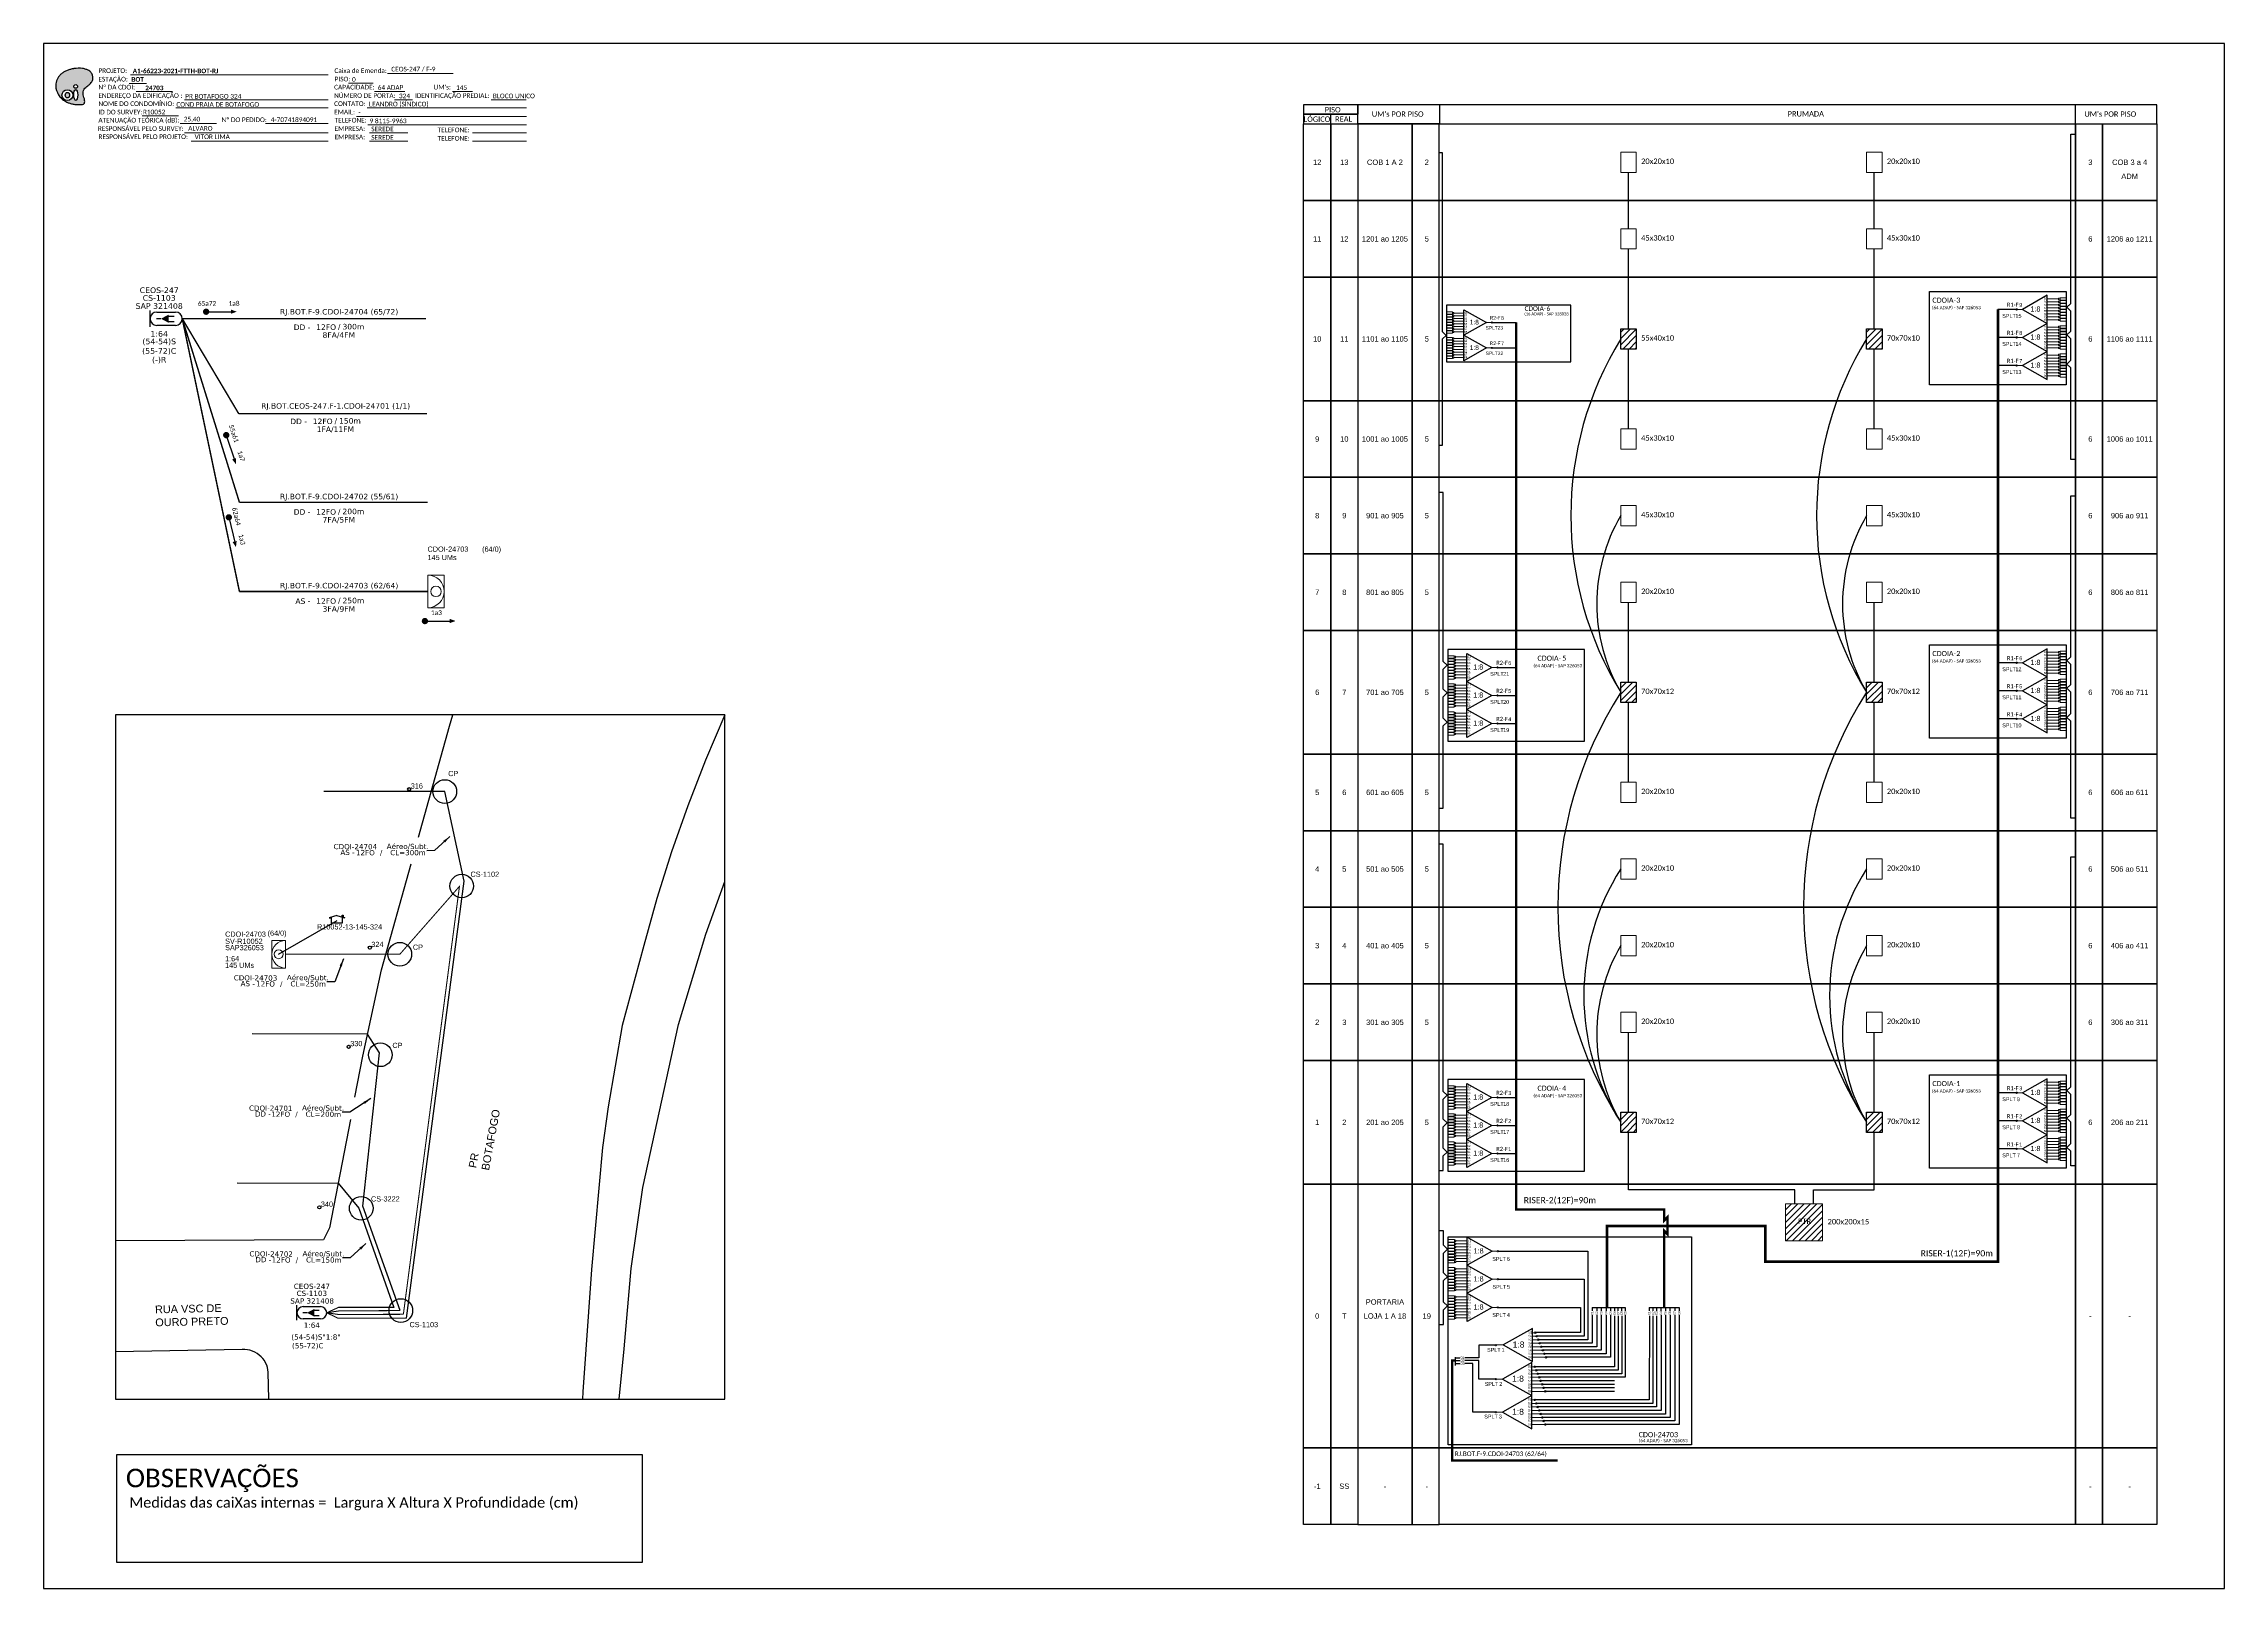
# Paper-space layout 'CDOI-XXXX' of a CAD drawing. Extents: x 0 to 839, y 0 to 594.
# The model-space entities are those that its viewports show. They can reach past a viewport. Long polylines and large blocks are cut down to what shows.
import ezdxf
from ezdxf.enums import TextEntityAlignment as Align

# ---------------------------------------------------------------- set-up
doc = ezdxf.new("R2010")
doc.units = 0
for name, color, linetype, lineweight in [("20.0-LEGENDA DOS CDO'S", 1, 'Continuous', 0), ('20.1-CDO_INTERIOR', 1, 'Continuous', 0), ('40.1-ETIQUETAS', 1, 'Continuous', 20), ('Numeração', 98, 'Continuous', 0), ('Segmento Logradouro Texto', 7, 'Continuous', 0)]:
    doc.layers.add(name, color=color, linetype=linetype, lineweight=lineweight)
for name, color, linetype in [('20.4-CEOS', 1, 'Continuous'), ('CAP a instalar', 1, 'Continuous'), ('label_cabos', 7, 'Continuous'), ('Legenda', 1, 'Continuous'), ('locais', 7, 'Continuous'), ('locais legendas', 7, 'Continuous'), ('Numeração Texto', 34, 'Continuous'), ('QUADRA', 7, 'Continuous'), ('SETA', 7, 'Continuous'), ('surveys', 7, 'Continuous'), ('surveys legendas', 7, 'Continuous')]:
    doc.layers.add(name, color=color, linetype=linetype)
doc.layers.add('DROP DE CLIENTE', color=140, linetype='Continuous', plot=False)
doc.layers.add('EXTRA', color=50, linetype='Continuous', plot=False)
doc.styles.add('ARIAL', font='arial.ttf')
doc.styles.add('DIGICADE', font='arial.ttf')
doc.styles.add('siredit', font='verdana.ttf')
doc.styles.get("Standard").update_dxf_attribs({"font": 'arial.ttf'})
doc.styles.add('WMF-Calibri0', font='calibri.ttf')
doc.styles.add('WMF-Calibri1', font='calibrib.ttf')
doc.linetypes.add('FENCELINE1', pattern='A,0.25,-0.1,[133,ltypeshp.shx,S=0.1,R=0,X=-0.1,Y=0],-0.1,1', length=1.45)
doc.linetypes.add('RESERVA', pattern='A,0.5,-0.15,["RESERVA",Standard,S=0.18,R=0,X=0,Y=-0.1],-1.3', length=1.95)
doc.dimstyles.new('CC', dxfattribs={"dimtxt": 1, "dimasz": 2, "dimexe": 0.18, "dimexo": 0.0625, "dimgap": 0.09, "dimtad": 0, "dimdec": 0, "dimrnd": 1, "dimzin": 0, "dimdsep": 46, "dimtxsty": 'siredit', "dimblk": 'NONE', "dimcen": 0, "dimse1": 1, "dimse2": 1, "dimsd1": 1, "dimsd2": 1, "dimclrt": 7, "dimadec": 0, "dimazin": 0, "dimtfac": 1, "dimtdec": 0, "dimtofl": 0, "dimtmove": 0, "dimatfit": 3, "dimfxl": 0, "dimtolj": 1, "dimtzin": 0, "dimarcsym": 0})

# ---------------------------------------------------------------- blocks, each defined once
blk = doc.blocks.new('OI')
h = blk.add_hatch(color=40)
edge = h.paths.add_edge_path()
edge.add_spline(control_points=[(4.35, -0.67), (3.92, -0.99), (3.26, -1.5), (2.81, -2.59), (2.9, -3.5), (3.06, -4.27), (3.31, -4.85), (3.37, -5.39), (3.4, -5.88), (3.2, -6.4), (2.54, -6.61), (1.65, -6.63), (0.55, -6.67), (-0.56, -6.42), (-1.61, -6.14), (-2.77, -5.61), (-3.92, -4.77), (-4.89, -3.7), (-5.34, -2.65), (-5.6, -1.94), (-5.85, -0.96), (-5.71, 0.47), (-5.1, 2.02), (-4.14, 3.02), (-3.3, 3.61), (-2.37, 4.16), (-1.36, 4.44), (-0.56, 4.7), (0.79, 4.85), (2.24, 4.97), (3.79, 4.57), (4.67, 4.21), (5.44, 3.65), (5.76, 2.99), (6.03, 2.21), (6.01, 1.46), (5.72, 0.64), (5.31, 0.08), (4.88, -0.38), (4.51, -0.55), (4.35, -0.67)], knot_values=[0, 0, 0, 0, 1.60434, 2.417191, 3.427595, 4.282808, 4.776746, 5.304182, 5.888771, 6.258406, 6.858137, 7.79129, 8.986195, 10.124242, 11.187857, 12.242908, 13.953784, 15.414161, 16.515391, 17.349188, 17.675853, 19.552021, 21.515531, 22.568638, 23.63245, 24.621084, 25.782718, 26.745347, 27.142653, 29.870543, 31.004649, 31.921532, 32.709589, 33.801391, 34.042471, 35.192333, 35.971461, 36.628871, 37.254359, 37.836911, 37.836911, 37.836911, 37.836911], degree=3, periodic=0)
h.paths.add_polyline_path([(1.13, -0.87, -1), (-0.04, -0.87, -1)], flags=16)
edge = h.paths.add_edge_path(flags=16)
edge.add_ellipse((0.56, -3.59), major_axis=(-0.02, 1.71), ratio=0.361305, start_angle=0, end_angle=360)
h.paths.add_polyline_path([(-0.36, -3.62, -1), (-3.8, -3.62, -1)], flags=16)
edge = h.paths.add_edge_path(flags=0)
edge.add_ellipse((-2.08, -3.62), major_axis=(0, 0.885), ratio=0.758294, start_angle=0, end_angle=360)
at = {"color": 40}
for centre, radius in [((-2.08, -3.62), 1.72), ((0.54, -0.87), 0.587)]:
    blk.add_circle(centre, radius, dxfattribs=at)
blk.add_ellipse((-2.08, -3.62), major_axis=(0, 0.885), ratio=0.758294, start_param=-3.141592653589792, end_param=3.141592653589792, dxfattribs=at)
blk.add_ellipse((0.56, -3.59), major_axis=(-0.02, 1.71), ratio=0.361305, dxfattribs=at)
at = {"color": 40, "start_tangent": (-0.800898, -0.598801), "end_tangent": (-0.800898, -0.598801)}
blk.add_spline([(4.35, -0.67), (3.2, -1.78), (2.9, -2.54), (2.92, -3.55), (3.12, -4.38), (3.28, -4.85), (3.37, -5.37), (3.35, -5.95), (3.2, -6.29), (2.66, -6.55), (1.73, -6.63), (0.54, -6.62), (-0.58, -6.41), (-1.6, -6.11), (-2.56, -5.67), (-3.95, -4.67), (-4.89, -3.56), (-5.37, -2.56), (-5.64, -1.78), (-5.72, -1.46), (-5.63, 0.42), (-4.84, 2.22), (-4.13, 2.99), (-3.27, 3.62), (-2.4, 4.09), (-1.3, 4.47), (-0.37, 4.72), (0.02, 4.77), (2.75, 4.8), (3.85, 4.53), (4.69, 4.16), (5.31, 3.68), (5.85, 2.73), (5.93, 2.5), (5.94, 1.35), (5.67, 0.62), (5.29, 0.08), (4.84, -0.36), (4.35, -0.67)], degree=3, dxfattribs=at)
blk = doc.blocks.new('CARIMBO')
at = {"color": 7, "lineweight": 0}
for points in [[(134.48, -16.3), (159.61, -16.3)], [(35.15, -20.06), (41.7, -20.06)], [(35.66, -16.79), (111.64, -16.79)], [(37.81, -23.14), (51.75, -23.14)], [(119.43, -20.02), (128.92, -20.02)], [(129.48, -23.14), (141.1, -23.14)], [(159.42, -23.14), (167.09, -23.14)], [(40.13, -32.55), (54.07, -32.55)], [(52.97, -29.48), (111.64, -29.48)], [(56.38, -26.37), (111.64, -26.37)], [(122.56, -32.72), (187.83, -32.72)], [(126.6, -29.48), (187.83, -29.48)], [(137.07, -26.37), (144.01, -26.37)], [(174.24, -26.37), (187.8, -26.37)], [(54.67, -35.52), (68.61, -35.52)], [(56.38, -39.07), (111.64, -39.07)], [(126.84, -35.96), (187.83, -35.96)], [(127.45, -39.07), (142.25, -39.07)], [(167.06, -39.07), (187.83, -39.07)], [(58.87, -42.31), (111.64, -42.31)], [(127.45, -42.31), (142.25, -42.31)], [(167.06, -42.31), (187.83, -42.31)]]:
    blk.add_lwpolyline(points, dxfattribs=at)
at = {"color": 7, "xscale": 1.213923925163967, "yscale": 1.213923925163967, "zscale": 1.213923925163967, "rotation": 0.1532896023949059}
blk.add_blockref('OI', (13.86, -20.16), dxfattribs=at)
at = {"color": 7, "lineweight": 0, "style": 'WMF-Calibri0'}
for s, height, p in [('PROJETO:', 1.793, (23.26, -16.04)), ('Caixa de Emenda:', 1.7927, (114.02, -16.04)), ('ESTAÇÃO:', 1.793, (23.26, -19.32)), ('ENDEREÇO DA EDIFICAÇÃO :', 1.7927, (23.26, -25.63)), ('Nº DA CDOI:', 1.7927, (23.26, -22.39)), ('CAPACIDADE:', 1.7927, (113.91, -22.39)), ('NÚMERO DE PORTA:', 1.7927, (113.91, -25.63)), ('PISO:', 1.793, (114.09, -19.28)), ('IDENTIFICAÇÃO PREDIAL:', 1.7927, (144.99, -25.63)), ("UM's:", 1.793, (152.15, -22.39)), ('ATENUAÇÃO TEÓRICA (dB):', 1.7927, (23.26, -35.09)), ('NOME DO CONDOMÍNIO:', 1.7927, (23.26, -28.74)), ('ID DO SURVEY:', 1.7927, (23.26, -31.97)), ('CONTATO:', 1.793, (113.91, -28.74)), ('EMAIL:', 1.793, (113.91, -31.97)), ('TELEFONE:', 1.793, (114.09, -35.09)), ('RESPONSÁVEL PELO SURVEY:', 1.7927, (23.02, -38.32)), ('RESPONSÁVEL PELO PROJETO:', 1.7927, (23.26, -41.44)), ('EMPRESA:', 1.793, (114.09, -38.32)), ('EMPRESA:', 1.793, (114.09, -41.56)), ('TELEFONE:', 1.793, (153.7, -38.83)), ('TELEFONE:', 1.793, (153.7, -42.06))]:
    blk.add_text(s, height=height, dxfattribs=at).set_placement(p)
at = {"color": 7, "lineweight": 0, "flags": 8}
for tag, p, style in [('PROJ', (36.46, -16.13), 'WMF-Calibri1'), ('CEOS-XX', (135.87, -15.46), 'WMF-Calibri0'), ('EST', (35.94, -19.41), 'WMF-Calibri1'), ('LOGRADOURO', (56.65, -25.91), 'WMF-Calibri0'), ('PISO_PTR', (120.78, -19.42), 'WMF-Calibri0'), ('CAPAC.', (130.66, -22.52), 'WMF-Calibri0'), ('N°', (138.85, -25.77), 'WMF-Calibri0'), ("UC'S", (160.78, -22.54), 'WMF-Calibri0'), ('N°PREDIO', (174.94, -25.77), 'WMF-Calibri0'), ('_ID_', (40.39, -31.94), 'WMF-Calibri0'), ('NOME_DO_COND.', (53.23, -29.02), 'WMF-Calibri0'), ('O_POTEN', (56.06, -34.68), 'WMF-Calibri0'), ('EMAIL', (123.26, -32.12), 'WMF-Calibri0'), ('NOME_DO_CONTATO', (127.3, -28.89), 'WMF-Calibri0'), ('RES_SURVEY', (57.78, -38.23), 'WMF-Calibri0'), ('RES_PROJ', (60.27, -41.47), 'WMF-Calibri0'), ('TELEFONE', (127.55, -35.36), 'WMF-Calibri0'), ('EMP_RESP_SURVEY', (128.16, -38.47), 'WMF-Calibri0'), ('EMP_RESP_PROJ', (128.16, -41.71), 'WMF-Calibri0'), ('CONT_RESP_SURVEY', (167.76, -38.47), 'WMF-Calibri0'), ('CONT_RESP_PROJ', (167.76, -41.71), 'WMF-Calibri0')]:
    blk.add_attdef(tag, p, '', height=1.79, dxfattribs=dict(at, style=style))
at = {"color": 7, "lineweight": 0, "style": 'WMF-Calibri1', "flags": 8}
blk.add_attdef("N° CDO'S", text='', height=1.79, dxfattribs=at).set_placement((44.78, -22.68), align=Align.CENTER)
blk = doc.blocks.new('CEOS_RP_CT_DRT')
at = {"layer": '20.4-CEOS', "color": 0}
for p, q in [((-4.54, 1.19), (-1.19, 1.19)), ((-1.19, -1.19), (-4.54, -1.19))]:
    blk.add_line(p, q, dxfattribs=at)
for points in [[(-5.73, -1.43), (-5.73, 1.44)], [(-3.79, 0), (-4.59, 0)], [(-2.47, 0.48), (-1.45, 0.48)], [(-2.47, -0.52), (-1.45, -0.52)]]:
    blk.add_lwpolyline(points, dxfattribs=at)
blk.add_lwpolyline([(-3.79, 0, 0, 1.47, 0), (-2.41, 0, 1.47, 1.47, 0)], format="xyseb", dxfattribs=at)
for centre, start, end in [((-4.54, 0), 90, 270), ((-1.19, 0), 270, 90)]:
    blk.add_arc(centre, 1.19, start, end, dxfattribs=at)
at = {"layer": '20.4-CEOS', "color": 7, "style": 'siredit'}
for tag, p in [('Nº_DA_CEOS', (-2.86, 5.6)), ('LOCAL', (-2.86, 4.24)), ('SAP', (-2.86, 2.78)), ('RACIO_SPLITAGEM', (-2.86, -1.88)), ('FIBRAS_SPLITTER', (-2.86, -3.58)), ('RESERVA_FINAIS', (-2.86, -6.39)), ('FIBRAS_TOP_C', (-2.86, -5.08))]:
    blk.add_attdef(tag, text='', height=1.01, dxfattribs=at).set_placement(p, align=Align.TOP_CENTER)
blk = doc.blocks.new('ETIQUETA_RS5F')
at = {"layer": '40.1-ETIQUETAS', "color": 0, "style": 'siredit'}
blk.add_text('/', height=1.5, dxfattribs=at).set_placement((1.58, -1.95), align=Align.MIDDLE_RIGHT)
for tag, p in [('ETIQUETA_R_SECUNDARIA', (1.21, 2.1)), ('ETIQUETA_R_PRIMARIA', (1.21, 4.1)), ('F_ATIVAS/F_MORTAS', (1.14, -4.24))]:
    blk.add_attdef(tag, text='', height=1.5, dxfattribs=at).set_placement(p, align=Align.MIDDLE_CENTER)
for tag, p in [('TIPO_CABO', (-6.58, -2.12)), ('CAP_CABO', (0.4, -2.09))]:
    blk.add_attdef(tag, text='', height=1.5, dxfattribs=at).set_placement(p, align=Align.MIDDLE_RIGHT)
blk.add_attdef('METROS', text='', height=1.5, dxfattribs=at).set_placement((2.14, -1.95), align=Align.MIDDLE_LEFT)
for tag, p in [('FUSÃO_1', (0.85, -8.39)), ('FUSÃO_2', (0.85, -10.6)), ('FUSÃO_3', (0.85, -12.93)), ('FUSÃO_4', (0.85, -15.14)), ('FUSÃO_5', (0.85, -17.16))]:
    blk.add_attdef(tag, text='', height=1.5, dxfattribs=at).set_placement(p, align=Align.CENTER)
blk = doc.blocks.new('LEGENDA DOS CABOS')
at = {"layer": 'EXTRA', "color": 0, "style": 'siredit'}
for tag, p in [('ID', (4.6, 0.97)), ('XX', (9.03, 0.97))]:
    blk.add_attdef(tag, text='', height=0.48, rotation=359.69, dxfattribs=at).set_placement(p, align=Align.MIDDLE_CENTER)
at = {"layer": 'Legenda', "color": 0, "style": 'siredit'}
for tag, p in [('TIPO_CABO', (1.31, 0)), ('CABO', (4.69, -0.05)), ('/', (6.81, -0.05)), ('METROS', (10.03, -0.05))]:
    blk.add_attdef(tag, text='', height=0.8, rotation=359.69, dxfattribs=at).set_placement(p, align=Align.MIDDLE_CENTER)
blk = doc.blocks.new('_None')
blk = doc.blocks.new('*U87')
at = {"layer": '20.4-CEOS', "color": 7, "style": 'siredit'}
for tag, p in [('FIBRAS_SPLITTER', (0, 0)), ('FIBRAS_TOP_C', (0, -4.13)), ('RESERVA_FINAIS', (0, -5.46))]:
    blk.add_attdef(tag, p, '', height=1.01, dxfattribs=at)
for tag, p, flags in [('QTDE', (0, -9.4), 1), ('ID_ATIVIDADE', (0, -6.77), 3), ('FATOR', (0, -8.09), 1), ('FID', (0, -10.71), 1)]:
    blk.add_attdef(tag, p, '', height=1.01, dxfattribs=dict(at, flags=flags))
blk = doc.blocks.new('SURVEY_SURVEY')
for p, q in [((0, 0.0000152), (-0.0000151, 0.0000108)), ((-0.0000151, 0.0000108), (-0.0000104, 0.0000108)), ((-0.0000103, 0), (-0.0000103, 0.0000108)), ((0.0000103, 0), (-0.0000103, 0)), ((0, 0.0000152), (0.0000151, 0.0000108)), ((0.0000101, 0.0000159), (0.0000117, 0.0000159)), ((0.0000101, 0.0000123), (0.0000101, 0.0000159)), ((0.0000151, 0.0000108), (0.0000103, 0.0000108)), ((0.0000103, 0.0000108), (0.0000103, 0)), ((0.0000117, 0.0000159), (0.0000117, 0.0000119))]:
    blk.add_line(p, q)
blk = doc.blocks.new('SPLT_1-8_DIV_DIR')
h = blk.add_hatch(color=3)
h.dxf.hatch_style = 1
edge = h.paths.add_edge_path()
edge.add_arc((12.77, 4.04), 0.242, 0, 360)
h = blk.add_hatch(color=3)
h.dxf.hatch_style = 1
edge = h.paths.add_edge_path()
edge.add_arc((13.27, 2.88), 0.242, 0, 360)
h = blk.add_hatch(color=3)
h.dxf.hatch_style = 1
edge = h.paths.add_edge_path()
edge.add_arc((13.77, 1.73), 0.242, 0, 360)
h = blk.add_hatch(color=3)
h.dxf.hatch_style = 1
edge = h.paths.add_edge_path()
edge.add_arc((14.27, 0.58), 0.242, 0, 360)
h = blk.add_hatch(color=3)
h.dxf.hatch_style = 1
edge = h.paths.add_edge_path()
edge.add_arc((14.77, -0.58), 0.242, 0, 360)
h = blk.add_hatch(color=3)
h.dxf.hatch_style = 1
edge = h.paths.add_edge_path()
edge.add_arc((15.27, -1.73), 0.242, 0, 360)
h = blk.add_hatch(color=3)
h.dxf.hatch_style = 1
edge = h.paths.add_edge_path()
edge.add_arc((15.77, -2.88), 0.242, 0, 360)
h = blk.add_hatch(color=3)
h.dxf.hatch_style = 1
edge = h.paths.add_edge_path()
edge.add_arc((16.27, -4.04), 0.242, 0, 360)
at = {"color": 1, "lineweight": 0}
blk.add_lwpolyline([(2.22, 0), (0, 0)], dxfattribs=at)
at = {"color": 1}
blk.add_lwpolyline([(11.89, 5.45), (2.22, 0), (11.89, -5.45), (11.89, 5.45)], dxfattribs=at)
at = {"color": 7, "lineweight": 0}
for points in [[(12.77, 4.04), (11.89, 4.04)], [(11.89, 2.88), (13.27, 2.88)], [(11.89, 1.73), (13.77, 1.73)], [(11.89, 0.58), (14.27, 0.58)], [(11.89, -0.58), (14.77, -0.58)], [(11.89, -1.73), (15.27, -1.73)], [(11.89, -2.88), (15.77, -2.88)], [(11.89, -4.04), (16.27, -4.04)]]:
    blk.add_lwpolyline(points, dxfattribs=at)
at = {"color": 3}
for centre in [(12.77, 4.04), (13.27, 2.88), (13.77, 1.73), (14.27, 0.58), (14.77, -0.58), (15.27, -1.73), (15.77, -2.88), (16.27, -4.04)]:
    blk.add_circle(centre, 0.242, dxfattribs=at)
at = {"color": 1, "style": 'ARIAL'}
for s, height, p in [('1:8', 2, (5.35, -0.85)), ('S1', 0.75, (10.52, 3.77)), ('S2', 0.75, (10.52, 2.58)), ('S3', 0.75, (10.52, 1.37)), ('S4', 0.75, (10.52, 0.19)), ('S5', 0.75, (10.52, -1.02)), ('S6', 0.75, (10.52, -2.14)), ('S7', 0.75, (10.52, -3.24)), ('S8', 0.75, (10.52, -4.36))]:
    blk.add_text(s, height=height, dxfattribs=at).set_placement(p)
blk = doc.blocks.new('SPLT_1-8_SC-APC')
at = {"color": 1, "lineweight": 0}
blk.add_lwpolyline([(-17.04, -7.55), (-19.26, -7.55)], dxfattribs=at)
at = {"color": 1}
blk.add_lwpolyline([(-7.37, -2.1), (-17.04, -7.55), (-7.37, -13), (-7.37, -2.1)], dxfattribs=at)
at = {"color": 3, "lineweight": 0}
for points in [[(-2.99, -3.51), (-7.37, -3.51)], [(-7.37, -4.66), (-2.99, -4.66)], [(-7.37, -5.82), (-2.99, -5.82)], [(-7.37, -6.97), (-2.99, -6.97)], [(-7.37, -8.12), (-2.99, -8.12)], [(-2.41, -3.02), (-2.41, -4)], [(-2.41, -3.02), (0, -3.02)], [(-2.41, -4), (0, -4)], [(-2.41, -4.17), (-2.41, -5.16)], [(-2.41, -4.17), (0, -4.17)], [(-2.41, -5.16), (0, -5.16)], [(-2.41, -5.32), (-2.41, -6.31)], [(-2.41, -5.32), (0, -5.32)], [(-2.41, -6.31), (0, -6.31)], [(-2.41, -6.48), (-2.41, -7.46)], [(-2.41, -6.48), (0, -6.48)], [(-2.41, -7.46), (0, -7.46)], [(-2.41, -7.63), (-2.41, -8.62)], [(-2.41, -7.63), (0, -7.63)], [(-7.37, -9.28), (-2.99, -9.28)], [(-7.37, -10.43), (-2.99, -10.43)], [(-7.37, -11.58), (-2.99, -11.58)], [(-2.41, -8.62), (0, -8.62)], [(-2.41, -8.78), (-2.41, -9.77)], [(-2.41, -8.78), (0, -8.78)], [(-2.41, -9.77), (0, -9.77)], [(-2.41, -9.94), (-2.41, -10.92)], [(-2.41, -9.94), (0, -9.94)], [(-2.41, -10.92), (0, -10.92)], [(-2.41, -11.09), (-2.41, -12.08)], [(-2.41, -11.09), (0, -11.09)], [(-2.41, -12.08), (0, -12.08)]]:
    blk.add_lwpolyline(points, dxfattribs=at)
for points in [[(-2.99, -3.22), (-2.41, -3.22), (-2.41, -3.8), (-2.99, -3.8)], [(-2.99, -4.38), (-2.41, -4.38), (-2.41, -4.95), (-2.99, -4.95)], [(-2.99, -5.53), (-2.41, -5.53), (-2.41, -6.1), (-2.99, -6.1)], [(-2.99, -6.68), (-2.41, -6.68), (-2.41, -7.26), (-2.99, -7.26)], [(-2.99, -7.84), (-2.41, -7.84), (-2.41, -8.41), (-2.99, -8.41)], [(-2.99, -8.99), (-2.41, -8.99), (-2.41, -9.56), (-2.99, -9.56)], [(-2.99, -10.14), (-2.41, -10.14), (-2.41, -10.72), (-2.99, -10.72)], [(-2.99, -11.3), (-2.41, -11.3), (-2.41, -11.87), (-2.99, -11.87)]]:
    blk.add_lwpolyline(points, close=True, dxfattribs=at)
at = {"color": 1, "style": 'ARIAL'}
for s, height, p in [('1:8', 2, (-13.91, -8.4)), ('S1', 0.75, (-8.74, -3.78)), ('S2', 0.75, (-8.74, -4.97)), ('S3', 0.75, (-8.74, -6.18)), ('S4', 0.75, (-8.74, -7.36)), ('S5', 0.75, (-8.74, -8.57)), ('S6', 0.75, (-8.74, -9.69)), ('S7', 0.75, (-8.74, -10.78)), ('S8', 0.75, (-8.74, -11.9))]:
    blk.add_text(s, height=height, dxfattribs=at).set_placement(p)

msp = doc.modelspace()

# ---------------------------------------------------------------- hatches: boundary and pattern name
h = msp.add_hatch(color=3)
h.dxf.hatch_style = 1
edge = h.paths.add_edge_path()
edge.add_arc((467.55, 1191.79), 0.231, 0, 360)
h = msp.add_hatch(color=3)
h.dxf.hatch_style = 1
edge = h.paths.add_edge_path()
edge.add_arc((669.37, 1196.84), 0.254, 0, 360)
h = msp.add_hatch()
h.set_pattern_fill('ANSI31', color=1, scale=0.54)
h.set_pattern_definition([(45, (-352.3151, 146.4325), (-1.2123346, 1.2123346), [])])
h.paths.add_polyline_path([(517.15, 1181.58), (523.11, 1181.58), (523.11, 1189.34), (517.15, 1189.34)])
h = msp.add_hatch()
h.set_pattern_fill('ANSI31', color=1, scale=0.54)
h.set_pattern_definition([(45, (-257.8151, 146.4325), (-1.2123346, 1.2123346), [])])
h.paths.add_polyline_path([(611.65, 1181.58), (617.61, 1181.58), (617.61, 1189.34), (611.65, 1189.34)])
h = msp.add_hatch(color=3)
h.dxf.hatch_style = 1
edge = h.paths.add_edge_path()
edge.add_arc((669.37, 1186.05), 0.254, 0, 360)
h = msp.add_hatch(color=3)
h.dxf.hatch_style = 1
edge = h.paths.add_edge_path()
edge.add_arc((467.55, 1181.98), 0.231, 0, 360)
h = msp.add_hatch(color=3)
h.dxf.hatch_style = 1
edge = h.paths.add_edge_path()
edge.add_arc((669.37, 1175.26), 0.254, 0, 360)
h = msp.add_hatch(color=3)
h.dxf.hatch_style = 1
edge = h.paths.add_edge_path()
edge.add_arc((469.73, 1059.17), 0.254, 0, 360)
h = msp.add_hatch(color=3)
h.dxf.hatch_style = 1
edge = h.paths.add_edge_path()
edge.add_arc((669.37, 1060.96), 0.254, 0, 360)
h = msp.add_hatch(color=3)
h.dxf.hatch_style = 1
edge = h.paths.add_edge_path()
edge.add_arc((469.73, 1048.38), 0.254, 0, 360)
h = msp.add_hatch()
h.set_pattern_fill('ANSI31', color=1, scale=0.54)
h.set_pattern_definition([(45, (-352.3151, 128.4325), (-1.2123346, 1.2123346), [])])
h.paths.add_polyline_path([(523.11, 1053.46), (517.15, 1053.46), (517.15, 1045.7), (523.11, 1045.7)])
h = msp.add_hatch()
h.set_pattern_fill('ANSI31', color=1, scale=0.54)
h.set_pattern_definition([(45, (-257.8151, 128.4325), (-1.2123346, 1.2123346), [])])
h.paths.add_polyline_path([(617.61, 1053.46), (611.65, 1053.46), (611.65, 1045.7), (617.61, 1045.7)])
h = msp.add_hatch(color=3)
h.dxf.hatch_style = 1
edge = h.paths.add_edge_path()
edge.add_arc((669.37, 1050.17), 0.254, 0, 360)
h = msp.add_hatch(color=3)
h.dxf.hatch_style = 1
edge = h.paths.add_edge_path()
edge.add_arc((469.73, 1037.59), 0.254, 0, 360)
h = msp.add_hatch(color=3)
h.dxf.hatch_style = 1
edge = h.paths.add_edge_path()
edge.add_arc((469.73, 1037.59), 0.254, 0, 360)
h = msp.add_hatch(color=3)
h.dxf.hatch_style = 1
edge = h.paths.add_edge_path()
edge.add_arc((669.37, 1039.39), 0.254, 0, 360)
h = msp.add_hatch(color=3)
h.dxf.hatch_style = 1
edge = h.paths.add_edge_path()
edge.add_arc((469.73, 893.82), 0.254, 0, 360)
h = msp.add_hatch(color=3)
h.dxf.hatch_style = 1
edge = h.paths.add_edge_path()
edge.add_arc((669.37, 895.61), 0.254, 0, 360)
h = msp.add_hatch(color=3)
h.dxf.hatch_style = 1
edge = h.paths.add_edge_path()
edge.add_arc((469.73, 883.03), 0.254, 0, 360)
h = msp.add_hatch()
h.set_pattern_fill('ANSI31', color=1, scale=0.54)
h.set_pattern_definition([(45, (-352.3151, 110.4325), (-1.2123346, 1.2123346), [])])
h.paths.add_polyline_path([(517.15, 880.35), (523.11, 880.35), (523.11, 888.11), (517.15, 888.11)])
h = msp.add_hatch()
h.set_pattern_fill('ANSI31', color=1, scale=0.54)
h.set_pattern_definition([(45, (-257.8151, 110.4325), (-1.2123346, 1.2123346), [])])
h.paths.add_polyline_path([(611.65, 880.35), (617.61, 880.35), (617.61, 888.11), (611.65, 888.11)])
h = msp.add_hatch(color=3)
h.dxf.hatch_style = 1
edge = h.paths.add_edge_path()
edge.add_arc((669.37, 884.83), 0.254, 0, 360)
h = msp.add_hatch(color=3)
h.dxf.hatch_style = 1
edge = h.paths.add_edge_path()
edge.add_arc((469.73, 872.24), 0.254, 0, 360)
h = msp.add_hatch(color=3)
h.dxf.hatch_style = 1
edge = h.paths.add_edge_path()
edge.add_arc((469.73, 872.24), 0.254, 0, 360)
h = msp.add_hatch(color=3)
h.dxf.hatch_style = 1
edge = h.paths.add_edge_path()
edge.add_arc((669.37, 874.04), 0.254, 0, 360)
h = msp.add_hatch()
h.set_pattern_fill('ANSI31', color=1, scale=0.54)
h.set_pattern_definition([(45, (20.5825, 3222.0435), (-1.2123346, 1.2123346), [])])
h.paths.add_polyline_path([(594.75, 838.65), (594.75, 852.88), (580.52, 852.88), (580.52, 838.65)])
h.paths.add_polyline_path([(584.78, 844.62), (590.91, 844.62), (590.91, 847.75), (584.78, 847.75)], flags=24)
h = msp.add_hatch(color=3)
h.dxf.hatch_style = 1
edge = h.paths.add_edge_path()
edge.add_arc((469.87, 834.66), 0.254, 0, 360)
h = msp.add_hatch(color=3)
h.dxf.hatch_style = 1
edge = h.paths.add_edge_path()
edge.add_arc((469.87, 834.66), 0.254, 0, 360)
h = msp.add_hatch(color=3)
h.dxf.hatch_style = 1
edge = h.paths.add_edge_path()
edge.add_arc((469.87, 823.87), 0.254, 0, 360)
h = msp.add_hatch(color=3)
h.dxf.hatch_style = 1
edge = h.paths.add_edge_path()
edge.add_arc((469.87, 823.87), 0.254, 0, 360)
h = msp.add_hatch(color=3)
h.dxf.hatch_style = 1
edge = h.paths.add_edge_path()
edge.add_arc((469.87, 813.09), 0.254, 0, 360)
h = msp.add_hatch(color=3)
h.dxf.hatch_style = 1
edge = h.paths.add_edge_path()
edge.add_arc((469.87, 813.09), 0.254, 0, 360)
h = msp.add_hatch(color=3)
h.dxf.hatch_style = 1
edge = h.paths.add_edge_path()
edge.add_arc((469.09, 798.49), 0.254, 0, 360)
h = msp.add_hatch(color=3)
h.dxf.hatch_style = 1
edge = h.paths.add_edge_path()
edge.add_arc((469.09, 785.51), 0.254, 0, 360)
h = msp.add_hatch(color=3)
h.dxf.hatch_style = 1
edge = h.paths.add_edge_path()
edge.add_arc((469.09, 772.76), 0.254, 0, 360)

# ---------------------------------------------------------------- linework, layer by layer
at = {"color": 3}
msp.add_line((453.46, 793.62), (455.3, 793.62), dxfattribs=at)
at = {"color": 2}
for p, q in [((462.57, 792.63), (457.22, 792.63)), ((462.57, 785.51), (462.57, 792.63)), ((469.09, 785.51), (462.57, 785.51))]:
    msp.add_line(p, q, dxfattribs=at)
at = {"color": 7}
for p, q in [((460.3, 791.49), (457.22, 791.49)), ((460.3, 772.76), (460.3, 791.49)), ((469.09, 772.76), (460.3, 772.76))]:
    msp.add_line(p, q, dxfattribs=at)
for points in [[(-89.32, 705.02), (749.25, 705.02), (749.25, 1299.02), (-89.32, 1299.02), (-89.32, 705.02)], [(416.04, 1268.13), (723.23, 1268.13), (723.23, 1275.53), (416.04, 1275.53), (416.04, 1275.53), (416.04, 1271.83)], [(447.59, 1268.13), (447.59, 1275.53)], [(691.97, 1268.13), (691.97, 1275.53)], [(405.62, 1268.13), (405.62, 1271.83)]]:
    msp.add_lwpolyline(points)
for points in [[(395.2, 1271.83), (416.04, 1271.83), (416.04, 1275.53), (395.2, 1275.53)], [(395.2, 1268.13), (416.04, 1268.13), (416.04, 1271.83), (395.2, 1271.83)], [(395.2, 1268.13), (405.62, 1268.13), (405.62, 1238.66), (395.2, 1238.66)], [(405.62, 1268.13), (416.04, 1268.13), (416.04, 1238.66), (405.62, 1238.66)], [(436.87, 1268.13), (416.04, 1268.13), (416.04, 1238.66), (436.87, 1238.66)], [(447.28, 1268.13), (436.87, 1268.13), (436.87, 1238.66), (447.28, 1238.66)], [(447.28, 1268.13), (691.98, 1268.13), (691.98, 1238.66), (447.28, 1238.66)], [(691.98, 1268.13), (702.4, 1268.13), (702.4, 1238.66), (691.98, 1238.66)], [(702.4, 1268.13), (723.23, 1268.13), (723.23, 1238.66), (702.4, 1238.66)], [(395.2, 1238.66), (405.62, 1238.66), (405.62, 1209.19), (395.2, 1209.19)], [(405.62, 1238.66), (416.04, 1238.66), (416.04, 1209.19), (405.62, 1209.19)], [(436.87, 1238.66), (416.04, 1238.66), (416.04, 1209.19), (436.87, 1209.19)], [(447.28, 1238.66), (436.87, 1238.66), (436.87, 1209.19), (447.28, 1209.19)], [(447.28, 1238.66), (691.98, 1238.66), (691.98, 1209.19), (447.28, 1209.19)], [(691.98, 1238.66), (702.4, 1238.66), (702.4, 1209.19), (691.98, 1209.19)], [(702.4, 1238.66), (723.23, 1238.66), (723.23, 1209.19), (702.4, 1209.19)], [(395.2, 1209.19), (405.62, 1209.19), (405.62, 1161.72), (395.2, 1161.72)], [(405.62, 1209.19), (416.04, 1209.19), (416.04, 1161.72), (405.62, 1161.72)], [(436.87, 1209.19), (416.04, 1209.19), (416.04, 1161.72), (436.87, 1161.72)], [(447.28, 1209.19), (436.87, 1209.19), (436.87, 1161.72), (447.28, 1161.72)], [(447.28, 1209.19), (691.98, 1209.19), (691.98, 1161.72), (447.28, 1161.72)], [(691.98, 1209.19), (702.4, 1209.19), (702.4, 1161.72), (691.98, 1161.72)], [(702.4, 1209.19), (723.23, 1209.19), (723.23, 1161.72), (702.4, 1161.72)], [(395.2, 1161.72), (405.62, 1161.72), (405.62, 1132.25), (395.2, 1132.25)], [(405.62, 1161.72), (416.04, 1161.72), (416.04, 1132.25), (405.62, 1132.25)], [(436.87, 1161.72), (416.04, 1161.72), (416.04, 1132.25), (436.87, 1132.25)], [(447.28, 1161.72), (436.87, 1161.72), (436.87, 1132.25), (447.28, 1132.25)], [(447.28, 1161.72), (691.98, 1161.72), (691.98, 1132.25), (447.28, 1132.25)], [(691.98, 1161.72), (702.4, 1161.72), (702.4, 1132.25), (691.98, 1132.25)], [(702.4, 1161.72), (723.23, 1161.72), (723.23, 1132.25), (702.4, 1132.25)], [(395.2, 1132.25), (405.62, 1132.25), (405.62, 1102.78), (395.2, 1102.78)], [(405.62, 1132.25), (416.04, 1132.25), (416.04, 1102.78), (405.62, 1102.78)], [(436.87, 1132.25), (416.04, 1132.25), (416.04, 1102.78), (436.87, 1102.78)], [(447.28, 1132.25), (436.87, 1132.25), (436.87, 1102.78), (447.28, 1102.78)], [(447.28, 1132.25), (691.98, 1132.25), (691.98, 1102.78), (447.28, 1102.78)], [(691.98, 1132.25), (702.4, 1132.25), (702.4, 1102.78), (691.98, 1102.78)], [(702.4, 1132.25), (723.23, 1132.25), (723.23, 1102.78), (702.4, 1102.78)], [(395.2, 1102.78), (405.62, 1102.78), (405.62, 1073.32), (395.2, 1073.32)], [(405.62, 1102.78), (416.04, 1102.78), (416.04, 1073.32), (405.62, 1073.32)], [(436.87, 1102.78), (416.04, 1102.78), (416.04, 1073.32), (436.87, 1073.32)], [(447.28, 1102.78), (436.87, 1102.78), (436.87, 1073.32), (447.28, 1073.32)], [(447.28, 1102.78), (691.98, 1102.78), (691.98, 1073.32), (447.28, 1073.32)], [(691.98, 1102.78), (702.4, 1102.78), (702.4, 1073.32), (691.98, 1073.32)], [(702.4, 1102.78), (723.23, 1102.78), (723.23, 1073.32), (702.4, 1073.32)], [(395.2, 1073.32), (405.62, 1073.32), (405.62, 1025.85), (395.2, 1025.85)], [(405.62, 1073.32), (416.04, 1073.32), (416.04, 1025.85), (405.62, 1025.85)], [(436.87, 1073.32), (416.04, 1073.32), (416.04, 1025.85), (436.87, 1025.85)], [(447.28, 1073.32), (436.87, 1073.32), (436.87, 1025.85), (447.28, 1025.85)], [(447.28, 1073.32), (691.98, 1073.32), (691.98, 1025.85), (447.28, 1025.85)], [(691.98, 1073.32), (702.4, 1073.32), (702.4, 1025.85), (691.98, 1025.85)], [(702.4, 1073.32), (723.23, 1073.32), (723.23, 1025.85), (702.4, 1025.85)], [(395.2, 1025.85), (405.62, 1025.85), (405.62, 996.38), (395.2, 996.38)], [(405.62, 1025.85), (416.04, 1025.85), (416.04, 996.38), (405.62, 996.38)], [(436.87, 1025.85), (416.04, 1025.85), (416.04, 996.38), (436.87, 996.38)], [(447.28, 1025.85), (436.87, 1025.85), (436.87, 996.38), (447.28, 996.38)], [(447.28, 1025.85), (691.98, 1025.85), (691.98, 996.38), (447.28, 996.38)], [(691.98, 1025.85), (702.4, 1025.85), (702.4, 996.38), (691.98, 996.38)], [(702.4, 1025.85), (723.23, 1025.85), (723.23, 996.38), (702.4, 996.38)], [(395.2, 996.38), (405.62, 996.38), (405.62, 966.91), (395.2, 966.91)], [(405.62, 996.38), (416.04, 996.38), (416.04, 966.91), (405.62, 966.91)], [(436.87, 996.38), (416.04, 996.38), (416.04, 966.91), (436.87, 966.91)], [(447.28, 996.38), (436.87, 996.38), (436.87, 966.91), (447.28, 966.91)], [(447.28, 996.38), (691.98, 996.38), (691.98, 966.91), (447.28, 966.91)], [(691.98, 996.38), (702.4, 996.38), (702.4, 966.91), (691.98, 966.91)], [(702.4, 996.38), (723.23, 996.38), (723.23, 966.91), (702.4, 966.91)], [(395.2, 966.91), (405.62, 966.91), (405.62, 937.44), (395.2, 937.44)], [(405.62, 966.91), (416.04, 966.91), (416.04, 937.44), (405.62, 937.44)], [(436.87, 966.91), (416.04, 966.91), (416.04, 937.44), (436.87, 937.44)], [(447.28, 966.91), (436.87, 966.91), (436.87, 937.44), (447.28, 937.44)], [(447.28, 966.91), (691.98, 966.91), (691.98, 937.44), (447.28, 937.44)], [(691.98, 966.91), (702.4, 966.91), (702.4, 937.44), (691.98, 937.44)], [(702.4, 966.91), (723.23, 966.91), (723.23, 937.44), (702.4, 937.44)], [(395.2, 937.44), (405.62, 937.44), (405.62, 907.97), (395.2, 907.97)], [(405.62, 937.44), (416.04, 937.44), (416.04, 907.97), (405.62, 907.97)], [(436.87, 937.44), (416.04, 937.44), (416.04, 907.97), (436.87, 907.97)], [(447.28, 937.44), (436.87, 937.44), (436.87, 907.97), (447.28, 907.97)], [(447.28, 937.44), (691.98, 937.44), (691.98, 907.97), (447.28, 907.97)], [(691.98, 937.44), (702.4, 937.44), (702.4, 907.97), (691.98, 907.97)], [(702.4, 937.44), (723.23, 937.44), (723.23, 907.97), (702.4, 907.97)], [(395.2, 907.97), (405.62, 907.97), (405.62, 860.5), (395.2, 860.5)], [(405.62, 907.97), (416.04, 907.97), (416.04, 860.5), (405.62, 860.5)], [(436.87, 907.97), (416.04, 907.97), (416.04, 860.5), (436.87, 860.5)], [(447.28, 907.97), (436.87, 907.97), (436.87, 860.5), (447.28, 860.5)], [(447.28, 907.97), (691.98, 907.97), (691.98, 860.5), (447.28, 860.5)], [(691.98, 907.97), (702.4, 907.97), (702.4, 860.5), (691.98, 860.5)], [(702.4, 907.97), (723.23, 907.97), (723.23, 860.5), (702.4, 860.5)], [(395.2, 860.5), (405.62, 860.5), (405.62, 759.03), (395.2, 759.03)], [(405.62, 860.5), (416.04, 860.5), (416.04, 759.03), (405.62, 759.03)], [(436.87, 860.5), (416.04, 860.5), (416.04, 759.03), (436.87, 759.03)], [(447.28, 860.5), (436.87, 860.5), (436.87, 759.03), (447.28, 759.03)], [(447.28, 860.5), (691.98, 860.5), (691.98, 759.03), (447.28, 759.03)], [(691.98, 860.5), (702.4, 860.5), (702.4, 759.03), (691.98, 759.03)], [(702.4, 860.5), (723.23, 860.5), (723.23, 759.03), (702.4, 759.03)], [(395.2, 759.03), (405.62, 759.03), (405.62, 729.56), (395.2, 729.56)], [(405.62, 759.03), (416.04, 759.03), (416.04, 729.56), (405.62, 729.56)], [(436.87, 759.03), (416.04, 759.03), (416.04, 729.56), (436.87, 729.56)], [(447.28, 759.03), (436.87, 759.03), (436.87, 729.56), (447.28, 729.56)], [(447.28, 759.03), (691.98, 759.03), (691.98, 729.56), (447.28, 729.56)], [(691.98, 759.03), (702.4, 759.03), (702.4, 729.56), (691.98, 729.56)], [(702.4, 759.03), (723.23, 759.03), (723.23, 729.56), (702.4, 729.56)]]:
    msp.add_lwpolyline(points, close=True)
at = {"color": 7, "lineweight": 0}
msp.add_lwpolyline([(-4.01, 1268.26), (20.14, 1268.26)], dxfattribs=at)
at = {"color": 3}
for points in [[(690.22, 1194.1), (690.22, 1196.15), (688.67, 1197.64), (690.22, 1199.13), (690.22, 1264.15), (691.85, 1264.15)], [(447.08, 1144.56), (448.57, 1144.56), (448.57, 1185.47), (449.98, 1186.83), (448.57, 1188.18), (448.57, 1257.06), (447.08, 1257.06)], [(520.13, 1227.81), (520.13, 1249.52)], [(614.63, 1227.81), (614.63, 1249.52)], [(520.13, 1189.34), (520.13, 1220.05)], [(614.63, 1189.34), (614.63, 1220.05)], [(690.22, 1179.92), (690.21, 1185.53), (688.66, 1187.02), (690.21, 1188.51), (690.21, 1194.1), (690.22, 1194.1)], [(520.13, 1150.87), (520.13, 1181.58)], [(614.63, 1150.87), (614.63, 1181.58)], [(691.85, 1139.11), (690.22, 1139.11), (690.22, 1174.31), (688.67, 1175.8), (690.22, 1177.3), (690.22, 1179.92)], [(448.88, 1056.42), (448.88, 1058.47), (450.43, 1059.97), (448.88, 1061.46), (448.88, 1126.38), (447.25, 1126.38)], [(690.22, 1058.22), (690.22, 1060.27), (688.67, 1061.76), (690.22, 1063.25), (690.22, 1125.16), (691.85, 1125.16)], [(520.13, 1053.46), (520.13, 1084.17)], [(614.63, 1053.46), (614.63, 1084.17)], [(690.22, 1044.04), (690.21, 1049.65), (688.66, 1051.14), (690.21, 1052.63), (690.21, 1058.22), (690.22, 1058.22)], [(448.88, 1042.25), (448.88, 1047.85), (450.43, 1049.35), (448.88, 1050.84), (448.88, 1056.42), (448.88, 1056.42)], [(447.24, 1005.05), (448.88, 1005.05), (448.88, 1036.64), (450.43, 1038.13), (448.88, 1039.63), (448.88, 1042.25)], [(520.13, 1014.99), (520.13, 1045.7)], [(614.63, 1014.99), (614.63, 1045.7)], [(691.85, 1001.19), (690.22, 1001.19), (690.22, 1038.43), (688.67, 1039.93), (690.22, 1041.42), (690.22, 1044.04)], [(448.88, 891.08), (448.88, 893.13), (450.43, 894.62), (448.88, 896.11), (448.88, 991.17), (447.25, 991.17)], [(690.22, 892.87), (690.22, 894.92), (688.67, 896.41), (690.22, 897.91), (690.22, 986.32), (691.85, 986.32)], [(520.13, 888.11), (520.13, 918.82)], [(614.63, 888.11), (614.63, 918.82)], [(448.88, 876.9), (448.88, 882.51), (450.43, 884), (448.88, 885.49), (448.88, 891.08), (448.88, 891.08)], [(690.22, 878.7), (690.21, 884.3), (688.66, 885.79), (690.21, 887.29), (690.21, 892.87), (690.22, 892.87)], [(447.24, 865.69), (448.88, 865.69), (448.88, 871.29), (450.43, 872.79), (448.88, 874.28), (448.88, 876.9)], [(584.08, 852.88), (584.08, 858.28), (520.13, 858.28), (520.13, 880.35)], [(591.19, 852.88), (591.19, 858.28), (614.63, 858.28), (614.63, 880.35)], [(691.85, 867.48), (690.22, 867.48), (690.22, 873.09), (688.67, 874.58), (690.22, 876.07), (690.22, 878.7)], [(449.02, 831.92), (449.02, 833.97), (450.57, 835.46), (449.02, 836.95), (449.02, 842.54), (447.38, 842.54)], [(449.02, 817.74), (449.02, 823.35), (450.57, 824.84), (449.02, 826.33), (449.02, 831.92), (449.02, 831.92)], [(447.38, 806.53), (449.02, 806.53), (449.02, 812.14), (450.57, 813.63), (449.02, 815.12), (449.02, 817.74)], [(469.09, 798.49), (462.57, 798.49), (462.57, 793.62), (457.21, 793.62)]]:
    msp.add_lwpolyline(points, dxfattribs=at)
at = {"color": 0, "lineweight": 0}
for points in [[(517.15, 1257.28), (523.11, 1257.28), (523.11, 1249.52), (517.15, 1249.52)], [(611.65, 1257.28), (617.61, 1257.28), (617.61, 1249.52), (611.65, 1249.52)], [(517.15, 1227.81), (523.11, 1227.81), (523.11, 1220.05), (517.15, 1220.05)], [(611.65, 1227.81), (617.61, 1227.81), (617.61, 1220.05), (611.65, 1220.05)], [(517.15, 1150.87), (523.11, 1150.87), (523.11, 1143.11), (517.15, 1143.11)], [(611.65, 1150.87), (617.61, 1150.87), (617.61, 1143.11), (611.65, 1143.11)], [(517.15, 1121.4), (523.11, 1121.4), (523.11, 1113.64), (517.15, 1113.64)], [(611.65, 1121.4), (617.61, 1121.4), (617.61, 1113.64), (611.65, 1113.64)], [(517.15, 1091.93), (523.11, 1091.93), (523.11, 1084.17), (517.15, 1084.17)], [(611.65, 1091.93), (617.61, 1091.93), (617.61, 1084.17), (611.65, 1084.17)], [(517.15, 1014.99), (523.11, 1014.99), (523.11, 1007.23), (517.15, 1007.23)], [(611.65, 1014.99), (617.61, 1014.99), (617.61, 1007.23), (611.65, 1007.23)], [(517.15, 985.52), (523.11, 985.52), (523.11, 977.76), (517.15, 977.76)], [(611.65, 985.52), (617.61, 985.52), (617.61, 977.76), (611.65, 977.76)], [(517.15, 956.05), (523.11, 956.05), (523.11, 948.29), (517.15, 948.29)], [(611.65, 956.05), (617.61, 956.05), (617.61, 948.29), (611.65, 948.29)], [(517.15, 926.58), (523.11, 926.58), (523.11, 918.82), (517.15, 918.82)], [(611.65, 926.58), (617.61, 926.58), (617.61, 918.82), (611.65, 918.82)]]:
    msp.add_lwpolyline(points, close=True, dxfattribs=at)
at = {"color": 1}
for points in [[(635.87, 1203.68), (688.46, 1203.68), (688.46, 1167.8), (635.87, 1167.8)], [(498, 1198.49), (450.19, 1198.49), (450.19, 1176.65), (498, 1176.65)], [(517.15, 1189.34), (523.11, 1189.34), (523.11, 1181.58), (517.15, 1181.58)], [(611.65, 1189.34), (617.61, 1189.34), (617.61, 1181.58), (611.65, 1181.58)], [(503.23, 1066), (450.63, 1066), (450.63, 1030.79), (503.23, 1030.79)], [(635.87, 1067.8), (688.46, 1067.8), (688.46, 1031.92), (635.87, 1031.92)], [(517.15, 1053.46), (523.11, 1053.46), (523.11, 1045.7), (517.15, 1045.7)], [(611.65, 1053.46), (617.61, 1053.46), (617.61, 1045.7), (611.65, 1045.7)], [(503.23, 900.66), (450.63, 900.66), (450.63, 865.44), (503.23, 865.44)], [(635.87, 902.45), (688.46, 902.45), (688.46, 866.57), (635.87, 866.57)], [(517.15, 888.11), (523.11, 888.11), (523.11, 880.35), (517.15, 880.35)], [(611.65, 888.11), (617.61, 888.11), (617.61, 880.35), (611.65, 880.35)], [(450.77, 840.23), (544.32, 840.23), (544.32, 760.21), (450.77, 760.21)]]:
    msp.add_lwpolyline(points, close=True, dxfattribs=at)
at = {"const_width": 1.21}
for points in [[(-27.43, 1195.92, 1), (-26.22, 1195.92, 1)], [(-19.29, 1149.05, 1), (-18.9, 1147.9, 1)], [(-18.25, 1117.46, 1), (-17.97, 1116.28, 1)], [(56.7, 1076.98, 1), (57.91, 1076.98, 1)]]:
    msp.add_lwpolyline(points, format="xyb", close=True, dxfattribs=at)
at = {"color": 3, "lineweight": 0}
for points in [[(452.39, 1195.87), (450.21, 1195.87)], [(452.39, 1194.98), (450.21, 1194.98)], [(452.39, 1194.83), (450.21, 1194.83)], [(452.39, 1193.94), (450.21, 1193.94)], [(452.39, 1193.79), (450.21, 1193.79)], [(452.39, 1192.9), (450.21, 1192.9)], [(452.39, 1192.75), (450.21, 1192.75)], [(452.39, 1191.87), (450.21, 1191.87)], [(452.39, 1191.72), (450.21, 1191.72)], [(452.39, 1190.83), (450.21, 1190.83)], [(452.39, 1195.87), (452.39, 1194.98)], [(452.39, 1194.83), (452.39, 1193.94)], [(452.39, 1193.79), (452.39, 1192.9)], [(452.39, 1192.75), (452.39, 1191.87)], [(452.39, 1191.72), (452.39, 1190.83)], [(452.91, 1195.42), (456.84, 1195.42)], [(456.84, 1194.38), (452.91, 1194.38)], [(456.84, 1193.35), (452.91, 1193.35)], [(456.84, 1192.31), (452.91, 1192.31)], [(456.84, 1191.27), (452.91, 1191.27)], [(452.39, 1190.68), (450.21, 1190.68)], [(452.39, 1189.79), (450.21, 1189.79)], [(452.39, 1189.64), (450.21, 1189.64)], [(452.39, 1188.75), (450.21, 1188.75)], [(452.39, 1188.6), (450.21, 1188.6)], [(452.39, 1187.71), (450.21, 1187.71)], [(452.39, 1186.06), (450.21, 1186.06)], [(452.39, 1185.17), (450.21, 1185.17)], [(452.39, 1185.02), (450.21, 1185.02)], [(452.39, 1184.13), (450.21, 1184.13)], [(452.39, 1183.98), (450.21, 1183.98)], [(452.39, 1183.1), (450.21, 1183.1)], [(452.39, 1182.95), (450.21, 1182.95)], [(452.39, 1190.68), (452.39, 1189.79)], [(452.39, 1189.64), (452.39, 1188.75)], [(452.39, 1188.6), (452.39, 1187.71)], [(452.39, 1186.06), (452.39, 1185.17)], [(452.39, 1185.02), (452.39, 1184.13)], [(452.39, 1183.98), (452.39, 1183.1)], [(452.39, 1182.95), (452.39, 1182.06)], [(456.84, 1190.23), (452.91, 1190.23)], [(456.84, 1189.2), (452.91, 1189.2)], [(456.84, 1188.16), (452.91, 1188.16)], [(452.91, 1185.62), (456.84, 1185.62)], [(456.84, 1184.58), (452.91, 1184.58)], [(456.84, 1183.54), (452.91, 1183.54)], [(456.84, 1182.5), (452.91, 1182.5)], [(452.39, 1182.06), (450.21, 1182.06)], [(452.39, 1181.91), (450.21, 1181.91)], [(452.39, 1181.02), (450.21, 1181.02)], [(452.39, 1180.87), (450.21, 1180.87)], [(452.39, 1179.98), (450.21, 1179.98)], [(452.39, 1179.83), (450.21, 1179.83)], [(452.39, 1178.94), (450.21, 1178.94)], [(452.39, 1178.8), (450.21, 1178.8)], [(452.39, 1177.91), (450.21, 1177.91)], [(452.39, 1181.91), (452.39, 1181.02)], [(452.39, 1180.87), (452.39, 1179.98)], [(452.39, 1179.83), (452.39, 1178.94)], [(452.39, 1178.8), (452.39, 1177.91)], [(456.84, 1181.46), (452.91, 1181.46)], [(456.84, 1180.43), (452.91, 1180.43)], [(456.84, 1179.39), (452.91, 1179.39)], [(456.84, 1178.35), (452.91, 1178.35)], [(453.05, 1063.65), (450.66, 1063.65)], [(453.05, 1062.67), (450.66, 1062.67)], [(453.05, 1062.51), (450.66, 1062.51)], [(453.05, 1061.53), (450.66, 1061.53)], [(453.05, 1061.37), (450.66, 1061.37)], [(453.05, 1060.39), (450.66, 1060.39)], [(453.05, 1060.23), (450.66, 1060.23)], [(453.05, 1059.25), (450.66, 1059.25)], [(453.05, 1059.08), (450.66, 1059.08)], [(453.05, 1058.11), (450.66, 1058.11)], [(453.05, 1057.94), (450.66, 1057.94)], [(453.05, 1056.97), (450.66, 1056.97)], [(453.05, 1056.8), (450.66, 1056.8)], [(453.05, 1063.65), (453.05, 1062.67)], [(453.05, 1062.51), (453.05, 1061.53)], [(453.05, 1061.37), (453.05, 1060.39)], [(453.05, 1060.23), (453.05, 1059.25)], [(453.05, 1059.08), (453.05, 1058.11)], [(453.05, 1057.94), (453.05, 1056.97)], [(453.05, 1056.8), (453.05, 1055.83)], [(453.62, 1063.16), (457.96, 1063.16)], [(457.96, 1062.02), (453.62, 1062.02)], [(457.96, 1060.88), (453.62, 1060.88)], [(457.96, 1059.74), (453.62, 1059.74)], [(457.96, 1058.6), (453.62, 1058.6)], [(457.96, 1057.45), (453.62, 1057.45)], [(453.05, 1055.83), (450.66, 1055.83)], [(453.05, 1055.66), (450.66, 1055.66)], [(453.05, 1054.68), (450.66, 1054.68)], [(453.05, 1052.86), (450.66, 1052.86)], [(453.05, 1051.89), (450.66, 1051.89)], [(453.05, 1051.72), (450.66, 1051.72)], [(453.05, 1050.74), (450.66, 1050.74)], [(453.05, 1050.58), (450.66, 1050.58)], [(453.05, 1049.6), (450.66, 1049.6)], [(453.05, 1049.44), (450.66, 1049.44)], [(453.05, 1048.46), (450.66, 1048.46)], [(453.05, 1048.3), (450.66, 1048.3)], [(453.05, 1055.66), (453.05, 1054.68)], [(453.05, 1052.86), (453.05, 1051.89)], [(453.05, 1051.72), (453.05, 1050.74)], [(453.05, 1050.58), (453.05, 1049.6)], [(453.05, 1049.44), (453.05, 1048.46)], [(453.05, 1048.3), (453.05, 1047.32)], [(457.96, 1056.31), (453.62, 1056.31)], [(457.96, 1055.17), (453.62, 1055.17)], [(453.62, 1052.37), (457.96, 1052.37)], [(457.96, 1051.23), (453.62, 1051.23)], [(457.96, 1050.09), (453.62, 1050.09)], [(457.96, 1048.95), (453.62, 1048.95)], [(453.05, 1047.32), (450.66, 1047.32)], [(453.05, 1047.16), (450.66, 1047.16)], [(453.05, 1046.18), (450.66, 1046.18)], [(453.05, 1046.01), (450.66, 1046.01)], [(453.05, 1045.04), (450.66, 1045.04)], [(453.05, 1044.87), (450.66, 1044.87)], [(453.05, 1043.9), (450.66, 1043.9)], [(453.05, 1042.08), (450.66, 1042.08)], [(453.05, 1041.1), (450.66, 1041.1)], [(453.05, 1040.93), (450.66, 1040.93)], [(453.05, 1039.96), (450.66, 1039.96)], [(453.05, 1047.16), (453.05, 1046.18)], [(453.05, 1046.01), (453.05, 1045.04)], [(453.05, 1044.87), (453.05, 1043.9)], [(453.05, 1042.08), (453.05, 1041.1)], [(453.05, 1040.93), (453.05, 1039.96)], [(457.96, 1047.81), (453.62, 1047.81)], [(457.96, 1046.67), (453.62, 1046.67)], [(457.96, 1045.53), (453.62, 1045.53)], [(457.96, 1044.38), (453.62, 1044.38)], [(453.62, 1041.59), (457.96, 1041.59)], [(457.96, 1040.45), (453.62, 1040.45)], [(453.05, 1039.79), (450.66, 1039.79)], [(453.05, 1038.82), (450.66, 1038.82)], [(453.05, 1038.65), (450.66, 1038.65)], [(453.05, 1037.67), (450.66, 1037.67)], [(453.05, 1037.51), (450.66, 1037.51)], [(453.05, 1036.53), (450.66, 1036.53)], [(453.05, 1036.37), (450.66, 1036.37)], [(453.05, 1035.39), (450.66, 1035.39)], [(453.05, 1035.23), (450.66, 1035.23)], [(453.05, 1034.25), (450.66, 1034.25)], [(453.05, 1034.08), (450.66, 1034.08)], [(453.05, 1033.11), (450.66, 1033.11)], [(453.05, 1039.79), (453.05, 1038.82)], [(453.05, 1038.65), (453.05, 1037.67)], [(453.05, 1037.51), (453.05, 1036.53)], [(453.05, 1036.37), (453.05, 1035.39)], [(453.05, 1035.23), (453.05, 1034.25)], [(453.05, 1034.08), (453.05, 1033.11)], [(457.96, 1039.3), (453.62, 1039.3)], [(457.96, 1038.16), (453.62, 1038.16)], [(457.96, 1037.02), (453.62, 1037.02)], [(457.96, 1035.88), (453.62, 1035.88)], [(457.96, 1034.74), (453.62, 1034.74)], [(457.96, 1033.6), (453.62, 1033.6)], [(453.05, 898.3), (450.66, 898.3)], [(453.05, 897.33), (450.66, 897.33)], [(453.05, 898.3), (453.05, 897.33)], [(453.62, 897.82), (457.96, 897.82)], [(453.05, 897.16), (450.66, 897.16)], [(453.05, 896.19), (450.66, 896.19)], [(453.05, 896.02), (450.66, 896.02)], [(453.05, 895.04), (450.66, 895.04)], [(453.05, 894.88), (450.66, 894.88)], [(453.05, 893.9), (450.66, 893.9)], [(453.05, 893.74), (450.66, 893.74)], [(453.05, 892.76), (450.66, 892.76)], [(453.05, 892.6), (450.66, 892.6)], [(453.05, 891.62), (450.66, 891.62)], [(453.05, 891.46), (450.66, 891.46)], [(453.05, 890.48), (450.66, 890.48)], [(453.05, 890.31), (450.66, 890.31)], [(453.05, 889.34), (450.66, 889.34)], [(453.05, 897.16), (453.05, 896.19)], [(453.05, 896.02), (453.05, 895.04)], [(453.05, 894.88), (453.05, 893.9)], [(453.05, 893.74), (453.05, 892.76)], [(453.05, 892.6), (453.05, 891.62)], [(453.05, 891.46), (453.05, 890.48)], [(453.05, 890.31), (453.05, 889.34)], [(457.96, 896.67), (453.62, 896.67)], [(457.96, 895.53), (453.62, 895.53)], [(457.96, 894.39), (453.62, 894.39)], [(457.96, 893.25), (453.62, 893.25)], [(457.96, 892.11), (453.62, 892.11)], [(457.96, 890.97), (453.62, 890.97)], [(457.96, 889.83), (453.62, 889.83)], [(453.05, 887.52), (450.66, 887.52)], [(453.05, 886.54), (450.66, 886.54)], [(453.05, 886.37), (450.66, 886.37)], [(453.05, 885.4), (450.66, 885.4)], [(453.05, 885.23), (450.66, 885.23)], [(453.05, 884.26), (450.66, 884.26)], [(453.05, 884.09), (450.66, 884.09)], [(453.05, 883.11), (450.66, 883.11)], [(453.05, 882.95), (450.66, 882.95)], [(453.05, 881.97), (450.66, 881.97)], [(453.05, 881.81), (450.66, 881.81)], [(453.05, 880.83), (450.66, 880.83)], [(453.05, 880.67), (450.66, 880.67)], [(453.05, 887.52), (453.05, 886.54)], [(453.05, 886.37), (453.05, 885.4)], [(453.05, 885.23), (453.05, 884.26)], [(453.05, 884.09), (453.05, 883.11)], [(453.05, 882.95), (453.05, 881.97)], [(453.05, 881.81), (453.05, 880.83)], [(453.05, 880.67), (453.05, 879.69)], [(453.62, 887.03), (457.96, 887.03)], [(457.96, 885.89), (453.62, 885.89)], [(457.96, 884.74), (453.62, 884.74)], [(457.96, 883.6), (453.62, 883.6)], [(457.96, 882.46), (453.62, 882.46)], [(457.96, 881.32), (453.62, 881.32)], [(453.05, 879.69), (450.66, 879.69)], [(453.05, 879.53), (450.66, 879.53)], [(453.05, 878.55), (450.66, 878.55)], [(453.05, 876.73), (450.66, 876.73)], [(453.05, 875.75), (450.66, 875.75)], [(453.05, 875.59), (450.66, 875.59)], [(453.05, 874.61), (450.66, 874.61)], [(453.05, 874.45), (450.66, 874.45)], [(453.05, 873.47), (450.66, 873.47)], [(453.05, 873.3), (450.66, 873.3)], [(453.05, 872.33), (450.66, 872.33)], [(453.05, 872.16), (450.66, 872.16)], [(453.05, 879.53), (453.05, 878.55)], [(453.05, 876.73), (453.05, 875.75)], [(453.05, 875.59), (453.05, 874.61)], [(453.05, 874.45), (453.05, 873.47)], [(453.05, 873.3), (453.05, 872.33)], [(453.05, 872.16), (453.05, 871.19)], [(457.96, 880.18), (453.62, 880.18)], [(457.96, 879.04), (453.62, 879.04)], [(453.62, 876.24), (457.96, 876.24)], [(457.96, 875.1), (453.62, 875.1)], [(457.96, 873.96), (453.62, 873.96)], [(457.96, 872.82), (453.62, 872.82)], [(453.05, 871.19), (450.66, 871.19)], [(453.05, 871.02), (450.66, 871.02)], [(453.05, 870.04), (450.66, 870.04)], [(453.05, 869.88), (450.66, 869.88)], [(453.05, 868.9), (450.66, 868.9)], [(453.05, 868.74), (450.66, 868.74)], [(453.05, 867.76), (450.66, 867.76)], [(453.05, 871.02), (453.05, 870.04)], [(453.05, 869.88), (453.05, 868.9)], [(453.05, 868.74), (453.05, 867.76)], [(457.96, 871.67), (453.62, 871.67)], [(457.96, 870.53), (453.62, 870.53)], [(457.96, 869.39), (453.62, 869.39)], [(457.96, 868.25), (453.62, 868.25)], [(453.19, 839.15), (450.8, 839.15)], [(453.19, 839.15), (453.19, 838.17)], [(453.76, 838.66), (458.1, 838.66)], [(453.19, 838.17), (450.8, 838.17)], [(453.19, 838), (450.8, 838)], [(453.19, 837.03), (450.8, 837.03)], [(453.19, 836.86), (450.8, 836.86)], [(453.19, 835.89), (450.8, 835.89)], [(453.19, 835.72), (450.8, 835.72)], [(453.19, 834.74), (450.8, 834.74)], [(453.19, 834.58), (450.8, 834.58)], [(453.19, 833.6), (450.8, 833.6)], [(453.19, 833.44), (450.8, 833.44)], [(453.19, 832.46), (450.8, 832.46)], [(453.19, 832.3), (450.8, 832.3)], [(453.19, 831.32), (450.8, 831.32)], [(453.19, 831.16), (450.8, 831.16)], [(453.19, 830.18), (450.8, 830.18)], [(453.19, 838), (453.19, 837.03)], [(453.19, 836.86), (453.19, 835.89)], [(453.19, 835.72), (453.19, 834.74)], [(453.19, 834.58), (453.19, 833.6)], [(453.19, 833.44), (453.19, 832.46)], [(453.19, 832.3), (453.19, 831.32)], [(453.19, 831.16), (453.19, 830.18)], [(458.1, 837.52), (453.76, 837.52)], [(458.1, 836.37), (453.76, 836.37)], [(458.1, 835.23), (453.76, 835.23)], [(458.1, 834.09), (453.76, 834.09)], [(458.1, 832.95), (453.76, 832.95)], [(458.1, 831.81), (453.76, 831.81)], [(458.1, 830.67), (453.76, 830.67)], [(453.19, 828.36), (450.8, 828.36)], [(453.19, 827.38), (450.8, 827.38)], [(453.19, 827.22), (450.8, 827.22)], [(453.19, 826.24), (450.8, 826.24)], [(453.19, 826.08), (450.8, 826.08)], [(453.19, 825.1), (450.8, 825.1)], [(453.19, 824.93), (450.8, 824.93)], [(453.19, 823.96), (450.8, 823.96)], [(453.19, 823.79), (450.8, 823.79)], [(453.19, 822.82), (450.8, 822.82)], [(453.19, 822.65), (450.8, 822.65)], [(453.19, 828.36), (453.19, 827.38)], [(453.19, 827.22), (453.19, 826.24)], [(453.19, 826.08), (453.19, 825.1)], [(453.19, 824.93), (453.19, 823.96)], [(453.19, 823.79), (453.19, 822.82)], [(453.19, 822.65), (453.19, 821.67)], [(453.76, 827.87), (458.1, 827.87)], [(458.1, 826.73), (453.76, 826.73)], [(458.1, 825.59), (453.76, 825.59)], [(458.1, 824.45), (453.76, 824.45)], [(458.1, 823.3), (453.76, 823.3)], [(458.1, 822.16), (453.76, 822.16)], [(453.19, 821.67), (450.8, 821.67)], [(453.19, 821.51), (450.8, 821.51)], [(453.19, 820.53), (450.8, 820.53)], [(453.19, 820.37), (450.8, 820.37)], [(453.19, 819.39), (450.8, 819.39)], [(453.19, 817.57), (450.8, 817.57)], [(453.19, 816.59), (450.8, 816.59)], [(453.19, 816.43), (450.8, 816.43)], [(453.19, 815.45), (450.8, 815.45)], [(453.19, 815.29), (450.8, 815.29)], [(453.19, 814.31), (450.8, 814.31)], [(453.19, 814.15), (450.8, 814.15)], [(453.19, 821.51), (453.19, 820.53)], [(453.19, 820.37), (453.19, 819.39)], [(453.19, 817.57), (453.19, 816.59)], [(453.19, 816.43), (453.19, 815.45)], [(453.19, 815.29), (453.19, 814.31)], [(453.19, 814.15), (453.19, 813.17)], [(458.1, 821.02), (453.76, 821.02)], [(458.1, 819.88), (453.76, 819.88)], [(453.76, 817.08), (458.1, 817.08)], [(458.1, 815.94), (453.76, 815.94)], [(458.1, 814.8), (453.76, 814.8)], [(458.1, 813.66), (453.76, 813.66)], [(453.19, 813.17), (450.8, 813.17)], [(453.19, 813), (450.8, 813)], [(453.19, 812.03), (450.8, 812.03)], [(453.19, 811.86), (450.8, 811.86)], [(453.19, 810.89), (450.8, 810.89)], [(453.19, 810.72), (450.8, 810.72)], [(453.19, 809.74), (450.8, 809.74)], [(453.19, 809.58), (450.8, 809.58)], [(453.19, 808.6), (450.8, 808.6)], [(453.19, 813), (453.19, 812.03)], [(453.19, 811.86), (453.19, 810.89)], [(453.19, 810.72), (453.19, 809.74)], [(453.19, 809.58), (453.19, 808.6)], [(458.1, 812.52), (453.76, 812.52)], [(458.1, 811.37), (453.76, 811.37)], [(458.1, 810.23), (453.76, 810.23)], [(458.1, 809.09), (453.76, 809.09)]]:
    msp.add_lwpolyline(points, dxfattribs=at)
for points in [[(452.91, 1195.68), (452.39, 1195.68), (452.39, 1195.16), (452.91, 1195.16)], [(452.91, 1194.64), (452.39, 1194.64), (452.39, 1194.13), (452.91, 1194.13)], [(452.91, 1193.6), (452.39, 1193.6), (452.39, 1193.09), (452.91, 1193.09)], [(452.91, 1192.57), (452.39, 1192.57), (452.39, 1192.05), (452.91, 1192.05)], [(452.91, 1191.53), (452.39, 1191.53), (452.39, 1191.01), (452.91, 1191.01)], [(452.91, 1190.49), (452.39, 1190.49), (452.39, 1189.98), (452.91, 1189.98)], [(452.91, 1189.45), (452.39, 1189.45), (452.39, 1188.94), (452.91, 1188.94)], [(452.91, 1188.42), (452.39, 1188.42), (452.39, 1187.9), (452.91, 1187.9)], [(452.91, 1185.87), (452.39, 1185.87), (452.39, 1185.36), (452.91, 1185.36)], [(452.91, 1184.84), (452.39, 1184.84), (452.39, 1184.32), (452.91, 1184.32)], [(452.91, 1183.8), (452.39, 1183.8), (452.39, 1183.28), (452.91, 1183.28)], [(452.91, 1182.76), (452.39, 1182.76), (452.39, 1182.24), (452.91, 1182.24)], [(452.91, 1181.72), (452.39, 1181.72), (452.39, 1181.21), (452.91, 1181.21)], [(452.91, 1180.68), (452.39, 1180.68), (452.39, 1180.17), (452.91, 1180.17)], [(452.91, 1179.65), (452.39, 1179.65), (452.39, 1179.13), (452.91, 1179.13)], [(452.91, 1178.61), (452.39, 1178.61), (452.39, 1178.09), (452.91, 1178.09)], [(453.62, 1063.45), (453.05, 1063.45), (453.05, 1062.88), (453.62, 1062.88)], [(453.62, 1062.3), (453.05, 1062.3), (453.05, 1061.74), (453.62, 1061.74)], [(453.62, 1061.16), (453.05, 1061.16), (453.05, 1060.6), (453.62, 1060.6)], [(453.62, 1060.02), (453.05, 1060.02), (453.05, 1059.45), (453.62, 1059.45)], [(453.62, 1058.88), (453.05, 1058.88), (453.05, 1058.31), (453.62, 1058.31)], [(453.62, 1057.74), (453.05, 1057.74), (453.05, 1057.17), (453.62, 1057.17)], [(453.62, 1056.6), (453.05, 1056.6), (453.05, 1056.03), (453.62, 1056.03)], [(453.62, 1055.46), (453.05, 1055.46), (453.05, 1054.89), (453.62, 1054.89)], [(453.62, 1052.66), (453.05, 1052.66), (453.05, 1052.09), (453.62, 1052.09)], [(453.62, 1051.52), (453.05, 1051.52), (453.05, 1050.95), (453.62, 1050.95)], [(453.62, 1050.38), (453.05, 1050.38), (453.05, 1049.81), (453.62, 1049.81)], [(453.62, 1049.23), (453.05, 1049.23), (453.05, 1048.67), (453.62, 1048.67)], [(453.62, 1048.09), (453.05, 1048.09), (453.05, 1047.53), (453.62, 1047.53)], [(453.62, 1046.95), (453.05, 1046.95), (453.05, 1046.38), (453.62, 1046.38)], [(453.62, 1045.81), (453.05, 1045.81), (453.05, 1045.24), (453.62, 1045.24)], [(453.62, 1044.67), (453.05, 1044.67), (453.05, 1044.1), (453.62, 1044.1)], [(453.62, 1041.87), (453.05, 1041.87), (453.05, 1041.3), (453.62, 1041.3)], [(453.62, 1040.73), (453.05, 1040.73), (453.05, 1040.16), (453.62, 1040.16)], [(453.62, 1039.59), (453.05, 1039.59), (453.05, 1039.02), (453.62, 1039.02)], [(453.62, 1038.45), (453.05, 1038.45), (453.05, 1037.88), (453.62, 1037.88)], [(453.62, 1037.3), (453.05, 1037.3), (453.05, 1036.74), (453.62, 1036.74)], [(453.62, 1036.16), (453.05, 1036.16), (453.05, 1035.6), (453.62, 1035.6)], [(453.62, 1035.02), (453.05, 1035.02), (453.05, 1034.45), (453.62, 1034.45)], [(453.62, 1033.88), (453.05, 1033.88), (453.05, 1033.31), (453.62, 1033.31)], [(453.62, 898.1), (453.05, 898.1), (453.05, 897.53), (453.62, 897.53)], [(453.62, 896.96), (453.05, 896.96), (453.05, 896.39), (453.62, 896.39)], [(453.62, 895.82), (453.05, 895.82), (453.05, 895.25), (453.62, 895.25)], [(453.62, 894.67), (453.05, 894.67), (453.05, 894.11), (453.62, 894.11)], [(453.62, 893.53), (453.05, 893.53), (453.05, 892.97), (453.62, 892.97)], [(453.62, 892.39), (453.05, 892.39), (453.05, 891.82), (453.62, 891.82)], [(453.62, 891.25), (453.05, 891.25), (453.05, 890.68), (453.62, 890.68)], [(453.62, 890.11), (453.05, 890.11), (453.05, 889.54), (453.62, 889.54)], [(453.62, 887.31), (453.05, 887.31), (453.05, 886.74), (453.62, 886.74)], [(453.62, 886.17), (453.05, 886.17), (453.05, 885.6), (453.62, 885.6)], [(453.62, 885.03), (453.05, 885.03), (453.05, 884.46), (453.62, 884.46)], [(453.62, 883.89), (453.05, 883.89), (453.05, 883.32), (453.62, 883.32)], [(453.62, 882.75), (453.05, 882.75), (453.05, 882.18), (453.62, 882.18)], [(453.62, 881.6), (453.05, 881.6), (453.05, 881.04), (453.62, 881.04)], [(453.62, 880.46), (453.05, 880.46), (453.05, 879.9), (453.62, 879.9)], [(453.62, 879.32), (453.05, 879.32), (453.05, 878.75), (453.62, 878.75)], [(453.62, 876.52), (453.05, 876.52), (453.05, 875.96), (453.62, 875.96)], [(453.62, 875.38), (453.05, 875.38), (453.05, 874.81), (453.62, 874.81)], [(453.62, 874.24), (453.05, 874.24), (453.05, 873.67), (453.62, 873.67)], [(453.62, 873.1), (453.05, 873.1), (453.05, 872.53), (453.62, 872.53)], [(453.62, 871.96), (453.05, 871.96), (453.05, 871.39), (453.62, 871.39)], [(453.62, 870.82), (453.05, 870.82), (453.05, 870.25), (453.62, 870.25)], [(453.62, 869.67), (453.05, 869.67), (453.05, 869.11), (453.62, 869.11)], [(453.62, 868.53), (453.05, 868.53), (453.05, 867.97), (453.62, 867.97)], [(453.76, 838.94), (453.19, 838.94), (453.19, 838.37), (453.76, 838.37)], [(453.76, 837.8), (453.19, 837.8), (453.19, 837.23), (453.76, 837.23)], [(453.76, 836.66), (453.19, 836.66), (453.19, 836.09), (453.76, 836.09)], [(453.76, 835.52), (453.19, 835.52), (453.19, 834.95), (453.76, 834.95)], [(453.76, 834.38), (453.19, 834.38), (453.19, 833.81), (453.76, 833.81)], [(453.76, 833.23), (453.19, 833.23), (453.19, 832.67), (453.76, 832.67)], [(453.76, 832.09), (453.19, 832.09), (453.19, 831.53), (453.76, 831.53)], [(453.76, 830.95), (453.19, 830.95), (453.19, 830.38), (453.76, 830.38)], [(453.76, 828.15), (453.19, 828.15), (453.19, 827.59), (453.76, 827.59)], [(453.76, 827.01), (453.19, 827.01), (453.19, 826.44), (453.76, 826.44)], [(453.76, 825.87), (453.19, 825.87), (453.19, 825.3), (453.76, 825.3)], [(453.76, 824.73), (453.19, 824.73), (453.19, 824.16), (453.76, 824.16)], [(453.76, 823.59), (453.19, 823.59), (453.19, 823.02), (453.76, 823.02)], [(453.76, 822.45), (453.19, 822.45), (453.19, 821.88), (453.76, 821.88)], [(453.76, 821.3), (453.19, 821.3), (453.19, 820.74), (453.76, 820.74)], [(453.76, 820.16), (453.19, 820.16), (453.19, 819.6), (453.76, 819.6)], [(453.76, 817.37), (453.19, 817.37), (453.19, 816.8), (453.76, 816.8)], [(453.76, 816.22), (453.19, 816.22), (453.19, 815.66), (453.76, 815.66)], [(453.76, 815.08), (453.19, 815.08), (453.19, 814.52), (453.76, 814.52)], [(453.76, 813.94), (453.19, 813.94), (453.19, 813.37), (453.76, 813.37)], [(453.76, 812.8), (453.19, 812.8), (453.19, 812.23), (453.76, 812.23)], [(453.76, 811.66), (453.19, 811.66), (453.19, 811.09), (453.76, 811.09)], [(453.76, 810.52), (453.19, 810.52), (453.19, 809.95), (453.76, 809.95)], [(453.76, 809.38), (453.19, 809.38), (453.19, 808.81), (453.76, 808.81)]]:
    msp.add_lwpolyline(points, close=True, dxfattribs=at)
at = {"color": 1}
for points in [[(456.84, 1196.69), (465.55, 1191.79), (456.84, 1186.89), (456.84, 1196.69)], [(456.84, 1186.89), (465.55, 1181.98), (456.84, 1177.08), (456.84, 1186.89)], [(457.96, 1064.56), (467.53, 1059.17), (457.96, 1053.77), (457.96, 1064.56)], [(457.96, 1053.77), (467.53, 1048.38), (457.96, 1042.98), (457.96, 1053.77)], [(457.96, 1042.98), (467.53, 1037.59), (457.96, 1032.2), (457.96, 1042.98)], [(457.96, 899.21), (467.53, 893.82), (457.96, 888.43), (457.96, 899.21)], [(457.96, 888.43), (467.53, 883.03), (457.96, 877.64), (457.96, 888.43)], [(457.96, 877.64), (467.53, 872.24), (457.96, 866.85), (457.96, 877.64)], [(458.1, 840.06), (467.67, 834.66), (458.1, 829.27), (458.1, 840.06)], [(458.1, 829.27), (467.67, 823.87), (458.1, 818.48), (458.1, 829.27)], [(458.1, 818.48), (467.67, 813.09), (458.1, 807.69), (458.1, 818.48)], [(453.46, 793.9), (453.46, 790.76)]]:
    msp.add_lwpolyline(points, dxfattribs=at)
at = {"color": 1, "lineweight": 0}
for points in [[(465.55, 1191.79), (467.55, 1191.79)], [(465.55, 1181.98), (467.55, 1181.98)], [(467.53, 1059.17), (469.73, 1059.17)], [(467.53, 1048.38), (469.73, 1048.38)], [(467.53, 1037.59), (469.73, 1037.59)], [(467.53, 893.82), (469.73, 893.82)], [(467.53, 883.03), (469.73, 883.03)], [(467.53, 872.24), (469.73, 872.24)], [(467.67, 834.66), (469.87, 834.66)], [(467.67, 823.87), (469.87, 823.87)], [(467.67, 813.09), (469.87, 813.09)]]:
    msp.add_lwpolyline(points, dxfattribs=at)
at = {"color": 6}
for points in [[(467.55, 1191.79), (476.92, 1191.79)], [(467.55, 1181.98), (476.92, 1181.98)], [(469.73, 1059.17), (476.92, 1059.17)], [(469.73, 1048.38), (476.92, 1048.38)], [(469.73, 1037.59), (476.92, 1037.59)], [(469.73, 893.82), (476.92, 893.82)], [(469.73, 883.03), (476.92, 883.03)], [(469.73, 872.24), (476.92, 872.24)], [(528.14, 809.87), (528.12, 777.52), (484.31, 777.52)], [(529.52, 809.87), (529.52, 776.13), (484.89, 776.13)], [(530.89, 809.87), (530.89, 774.79), (485.48, 774.79)], [(532.62, 810.04), (532.62, 773.47), (486.06, 773.47)], [(534.34, 810.04), (534.34, 772.07), (486.65, 772.07)], [(536.07, 810.04), (536.07, 770.72), (487.23, 770.72)], [(537.94, 810.04), (537.94, 769.39), (487.82, 769.39)], [(539.62, 810.04), (539.62, 768.03), (488.4, 768.03)], [(528.08, 813.09), (528.08, 811.78)], [(528.08, 813.09), (539.57, 813.08)], [(529.46, 813.09), (529.46, 811.78)], [(530.84, 813.09), (530.84, 811.78)], [(532.56, 813.09), (532.56, 811.75)], [(534.29, 813.09), (534.29, 811.76)], [(536.01, 813.09), (536.01, 811.75)], [(537.88, 813.09), (537.88, 811.75)], [(539.57, 813.09), (539.57, 811.76)]]:
    msp.add_lwpolyline(points, dxfattribs=at)
msp.add_lwpolyline([(533.83, 813.09, 0.99, 0.99, 0), (533.83, 842.45, 0.99, 0.99, 0), (535.1, 841.18, 0.99, 0.99, 0), (535.1, 847.78, 0.99, 0.99, 0), (533.83, 846.5, 0.99, 0.99, 0), (533.83, 850.71, 0.99, 0.99, 0), (476.92, 850.71, 0.99, 0.99, 0), (476.92, 1191.79, 0, 0, 0)], format="xyseb", dxfattribs=at)
at = {"color": 5, "const_width": 0.99}
msp.add_lwpolyline([(662.18, 1196.84), (662.18, 830.68), (572.76, 830.68), (572.76, 844.4), (511.81, 844.4), (511.81, 813.09)], dxfattribs=at)
at = {"color": 5}
for points in [[(669.37, 1196.84), (662.18, 1196.84)], [(669.37, 1186.05), (662.18, 1186.05)], [(669.37, 1175.26), (662.18, 1175.26)], [(669.37, 1060.96), (662.18, 1060.96)], [(669.37, 1050.17), (662.18, 1050.17)], [(669.37, 1039.39), (662.18, 1039.39)], [(669.37, 895.61), (662.18, 895.61)], [(669.37, 884.83), (662.18, 884.83)], [(669.37, 874.04), (662.18, 874.04)], [(514.74, 809.87), (514.72, 790.27), (484.31, 790.27)], [(516.12, 809.87), (516.12, 788.88), (484.89, 788.88)], [(517.5, 809.87), (517.5, 787.54), (485.48, 787.54)], [(518.8, 810.02), (518.8, 786.22), (514.72, 786.22), (486.06, 786.22)], [(506.18, 810.02), (506.18, 799.32), (486.29, 799.32)], [(507.9, 810.02), (507.9, 797.92), (486.88, 797.92)], [(509.63, 810.02), (509.62, 796.57), (487.46, 796.57)], [(511.5, 810.02), (511.49, 795.23), (488.05, 795.23)], [(513.18, 810.02), (513.18, 793.88), (488.63, 793.88)], [(506.18, 813.09), (506.18, 811.75)], [(506.18, 813.09), (517.44, 813.09)], [(507.9, 813.09), (507.9, 811.76)], [(509.63, 813.09), (509.63, 811.75)], [(511.5, 813.09), (511.5, 811.76)], [(513.18, 813.09), (513.18, 811.76)], [(514.69, 813.09), (514.69, 811.78)], [(516.06, 813.09), (516.06, 811.78)], [(517.44, 813.09), (517.44, 811.78)], [(517.44, 813.09), (518.8, 813.09), (518.8, 811.76)], [(483.97, 803.37), (483.97, 803.37)], [(483.75, 790.27), (483.74, 790.27)], [(483.75, 777.52), (483.74, 777.52)]]:
    msp.add_lwpolyline(points, dxfattribs=at)
at = {"color": 1, "lineweight": 0}
msp.add_lwpolyline([(580.52, 852.88), (594.75, 852.88), (594.75, 838.65), (580.52, 838.65)], close=True, dxfattribs=at)
at = {"color": 7}
for points in [[(469.87, 834.66), (504.45, 834.66), (504.45, 809.84), (504.45, 800.63), (485.71, 800.63)], [(469.87, 823.87), (503.07, 823.87), (503.07, 801.98), (484.84, 801.98)], [(469.87, 813.09), (501.7, 813.09), (501.7, 809.84), (501.68, 803.37), (484.53, 803.37)], [(453.46, 791.49), (455.3, 791.49)]]:
    msp.add_lwpolyline(points, dxfattribs=at)
at = {"color": 1, "const_width": 0.99}
msp.add_lwpolyline([(453.46, 792.63), (452.3, 792.63), (452.3, 754.19), (492.89, 754.19)], dxfattribs=at)
at = {"color": 2}
msp.add_lwpolyline([(453.46, 792.63), (455.3, 792.63)], dxfattribs=at)
at = {"color": 8, "linetype": 'RESERVA', "ltscale": 4}
for points in [[(514.71, 784.82), (486.65, 784.82)], [(514.71, 783.47), (487.23, 783.47)], [(514.71, 782.13), (487.82, 782.13)], [(514.71, 780.78), (488.4, 780.78)]]:
    msp.add_lwpolyline(points, dxfattribs=at)
at = {"color": 7}
msp.add_lwpolyline([(-61.11, 756.51), (140.88, 756.51), (140.88, 714.95), (-61.11, 714.95)], close=True, dxfattribs=at)
at = {"color": 3}
for centre, radius in [((467.55, 1191.79), 0.231), ((669.37, 1196.84), 0.254), ((669.37, 1186.05), 0.254), ((467.55, 1181.98), 0.231), ((669.37, 1175.26), 0.254), ((469.73, 1059.17), 0.254), ((669.37, 1060.96), 0.254), ((469.73, 1048.38), 0.254), ((669.37, 1050.17), 0.254), ((469.73, 1037.59), 0.254), ((469.73, 1037.59), 0.254), ((669.37, 1039.39), 0.254), ((469.73, 893.82), 0.254), ((669.37, 895.61), 0.254), ((469.73, 883.03), 0.254), ((669.37, 884.83), 0.254), ((469.73, 872.24), 0.254), ((469.73, 872.24), 0.254), ((669.37, 874.04), 0.254), ((469.87, 834.66), 0.254), ((469.87, 834.66), 0.254), ((469.87, 823.87), 0.254), ((469.87, 823.87), 0.254), ((469.87, 813.09), 0.254), ((469.87, 813.09), 0.254), ((469.09, 798.49), 0.254), ((469.09, 785.51), 0.254), ((469.09, 772.76), 0.254)]:
    msp.add_circle(centre, radius, dxfattribs=at)
for centre, radius, start, end in [((627.59, 1117.52), 129.66, 148.4003, 211.5997), ((722.09, 1117.52), 129.66, 148.4003, 211.5997), ((574.98, 1083.55), 67.06, 149.56698, 210.43302), ((669.48, 1083.55), 67.06, 149.56698, 210.43302), ((646.11, 966.91), 153.18, 147.33655, 212.66345), ((740.61, 966.91), 153.18, 147.33655, 212.66345), ((593.4, 932.94), 90.48, 147.43117, 212.56883), ((687.9, 932.94), 90.48, 147.43117, 212.56883), ((574.98, 918.2), 67.06, 149.56698, 210.43302), ((669.48, 918.2), 67.06, 149.56698, 210.43302)]:
    msp.add_arc(centre, radius, start, end, dxfattribs=at)
at = {"layer": '20.1-CDO_INTERIOR', "color": 1, "lineweight": 18}
for points in [[(64.69, 1082.12), (64.69, 1094.62), (58.44, 1094.62), (58.44, 1082.12)], [(-1.59, 943.55), (-1.6, 954.17), (3.72, 954.17), (3.72, 943.55)]]:
    msp.add_lwpolyline(points, close=True, dxfattribs=at)
for centre, radius in [((61.56, 1088.37), 2), ((1.06, 948.86), 1.7)]:
    msp.add_circle(centre, radius, dxfattribs=at)
for centre, radius, start, end in [((58.44, 1088.37), 6.25, 270, 90), ((3.72, 948.86), 5.31, 90.02759, 270.02759)]:
    msp.add_arc(centre, radius, start, end, dxfattribs=at)
at = {"layer": '20.4-CEOS', "color": 5}
for p, q in [((10.48, 813.39), (17.17, 813.39)), ((17.17, 808.62), (10.48, 808.62))]:
    msp.add_line(p, q, dxfattribs=at)
for points in [[(8.1, 808.13), (8.1, 813.88)], [(11.98, 811), (10.37, 811)], [(14.62, 811.95), (16.65, 811.95)], [(14.62, 809.97), (16.65, 809.97)]]:
    msp.add_lwpolyline(points, dxfattribs=at)
msp.add_lwpolyline([(11.98, 811, 0, 2.94, 0), (14.74, 811, 2.94, 2.94, 0)], format="xyseb", dxfattribs=at)
for centre, start, end in [((10.48, 811), 90, 270), ((17.17, 811), 270, 90)]:
    msp.add_arc(centre, 2.38, start, end, dxfattribs=at)
at = {"layer": 'CAP a instalar', "color": 8, "ltscale": 7, "const_width": 0.565}
for points in [[(-36.01, 1193.24), (57.78, 1193.26)], [(-36.01, 1193.24), (-14.28, 1156.69)], [(-36.01, 1193.24), (-14.02, 1122.61)], [(-14.28, 1156.69), (58.13, 1156.72)], [(-14.02, 1122.61), (58.42, 1122.64)]]:
    msp.add_lwpolyline(points, dxfattribs=at)
at = {"layer": 'CAP a instalar', "color": 1, "linetype": 'FENCELINE1', "ltscale": 7, "const_width": 0.565}
for points in [[(-36.01, 1193.24), (-14.02, 1088.34)], [(-14.02, 1088.34), (58.44, 1088.37)]]:
    msp.add_lwpolyline(points, dxfattribs=at)
at = {"layer": 'CAP a instalar', "color": 8, "linetype": 'FENCELINE1', "ltscale": 5}
msp.add_lwpolyline([(50.25, 808.95), (50.25, 808.95), (72.45, 976.96), (64.95, 1011.43), (18.38, 1011.43)], dxfattribs=at)
at = {"layer": 'CAP a instalar', "color": 1, "linetype": 'FENCELINE1', "ltscale": 5, "const_width": 0.4}
for points in [[(49.02, 810.41), (49.02, 810.41), (70.58, 974.95), (47.65, 948.86), (3.72, 948.86)], [(19.55, 811), (23.78, 808.95), (50.25, 808.95)]]:
    msp.add_lwpolyline(points, dxfattribs=at)
at = {"layer": 'CAP a instalar', "color": 8, "ltscale": 50}
for points in [[(47.76, 811.84), (47.76, 811.84), (33.44, 852.02), (39.83, 910.96), (35.27, 918.14), (-9.18, 918.26)], [(-14.85, 860.97), (23.97, 860.84), (31.93, 851.18), (45.3, 813.09), (38.1, 813.09)]]:
    msp.add_lwpolyline(points, dxfattribs=at)
at = {"layer": 'CAP a instalar', "color": 8, "ltscale": 50, "const_width": 0.4}
for points in [[(38.1, 813.09), (24.1, 813.09), (19.55, 811)], [(19.55, 811), (24.34, 811.73), (47.76, 811.84)], [(19.55, 811), (23.97, 810.35), (49.02, 810.41)]]:
    msp.add_lwpolyline(points, dxfattribs=at)
at = {"layer": 'DROP DE CLIENTE'}
msp.add_lwpolyline([(-61.72, 777.76), (172.63, 777.76), (172.63, 1040.86), (-61.72, 1040.86)], close=True, dxfattribs=at)
msp.add_lwpolyline([(1.06, 948.86), (23.52, 961.82)], dxfattribs=at)
at = {"layer": 'locais', "color": 5, "linetype": 'Continuous'}
for centre in [(64.95, 1011.43), (71.45, 975.09), (47.65, 948.86), (40.16, 910.2), (32.82, 851.18), (48.04, 811.85)]:
    msp.add_circle(centre, 4.55, dxfattribs=at)
at = {"layer": 'Numeração'}
for centre in [(51.26, 1012.33), (36.1, 951.41), (28.01, 913.26), (16.72, 851.53)]:
    msp.add_circle(centre, 0.6, dxfattribs=at)
at = {"layer": 'Numeração Texto'}
for centre in [(51.26, 1012.33), (36.1, 951.41), (28.01, 913.26), (16.72, 851.53)]:
    msp.add_circle(centre, 0.6, dxfattribs=at)
at = {"layer": 'QUADRA', "color": 4}
for points in [[(54.82, 993.86), (66.71, 1036.55), (68.04, 1040.86)], [(172.63, 1040.86), (165.18, 1023.52), (158.34, 1005.96), (152.12, 988.2), (146.52, 970.27), (141.54, 952.18), (133.14, 921.5)], [(30.39, 893.95), (33.44, 909.69), (40.62, 942.87), (51.98, 983.68)], [(154.87, 921.9), (165.34, 956.59), (172.63, 976.87)], [(133.14, 921.5), (127.78, 890.25), (125.61, 874.56), (121.32, 827.6), (118.04, 780.57), (117.84, 777.76)], [(131.97, 777.76), (133.86, 797.13), (136.67, 828), (141.09, 859.13), (154.87, 921.9)], [(28.72, 885.35), (20.65, 843.71), (18.25, 839), (-61.72, 838.6)], [(-2.74, 777.76), (-3.01, 788.12), (-3.08, 789.06), (-3.26, 789.99), (-3.55, 790.89), (-3.95, 791.77), (-4.43, 792.6), (-5.01, 793.39), (-5.66, 794.1), (-6.41, 794.76), (-7.22, 795.33), (-8.08, 795.83), (-9, 796.23), (-9.96, 796.56), (-10.96, 796.79), (-11.98, 796.9), (-13.03, 796.92), (-61.72, 795.98)]]:
    msp.add_lwpolyline(points, dxfattribs=at)
at = {"layer": 'SETA'}
for points in [[(-26.83, 1195.92), (-16.43, 1195.92)], [(-19.09, 1148.47), (-15.82, 1138.6)], [(-18.11, 1116.87), (-15.7, 1106.75)], [(57.31, 1076.98), (67.71, 1076.98)]]:
    msp.add_lwpolyline(points, dxfattribs=at)
for points in [[(-17.26, 1196.74), (-15.04, 1195.94), (-17.26, 1195.13)], [(-15.3, 1139.65), (-15.37, 1137.29), (-16.83, 1139.14)], [(-15.09, 1107.75), (-15.36, 1105.41), (-16.66, 1107.38)], [(66.88, 1077.81), (69.09, 1077), (66.88, 1076.19)]]:
    msp.add_solid(points, dxfattribs=at)

# ---------------------------------------------------------------- block references
ref = msp.add_blockref('CARIMBO', (-91.51, 1303.77))
ref.add_attrib('PROJ', 'A1-66223-2021-FTTH-BOT-RJ', (-55.05, 1287.63), dxfattribs={"color": 7, "lineweight": 0, "height": 1.7927, "style": 'WMF-Calibri1'})
ref.add_attrib('EST', 'BOT', (-55.57, 1284.35), dxfattribs={"color": 7, "lineweight": 0, "height": 1.793, "style": 'WMF-Calibri1'})
ref.add_attrib("N° CDO'S", '24703', dxfattribs={"color": 7, "lineweight": 0, "height": 1.793, "style": 'WMF-Calibri1'}).set_placement((-46.73, 1281.09), align=Align.CENTER)
ref.add_attrib('LOGRADOURO', 'PR BOTAFOGO 324', (-34.86, 1277.86), dxfattribs={"color": 7, "lineweight": 0, "height": 1.7927, "style": 'WMF-Calibri0'})
ref.add_attrib('NOME_DO_COND.', 'COND PRAIA DE BOTAFOGO', (-38.28, 1274.74), dxfattribs={"color": 7, "lineweight": 0, "height": 1.7927, "style": 'WMF-Calibri0'})
ref.add_attrib('_ID_', 'R10052', (-51.11, 1271.83), dxfattribs={"color": 7, "lineweight": 0, "height": 1.793, "style": 'WMF-Calibri0'})
ref.add_attrib('O_POTEN', '25,40', (-35.45, 1269.09), dxfattribs={"color": 7, "lineweight": 0, "height": 1.793, "style": 'WMF-Calibri0'})
ref.add_attrib('RES_SURVEY', 'ALVARO', (-33.73, 1265.54), dxfattribs={"color": 7, "lineweight": 0, "height": 1.793, "style": 'WMF-Calibri0'})
ref.add_attrib('RES_PROJ', 'VITOR LIMA', (-31.24, 1262.3), dxfattribs={"color": 7, "lineweight": 0, "height": 1.793, "style": 'WMF-Calibri0'})
ref.add_attrib('CEOS-XX', 'CEOS-247 / F-9', (44.36, 1288.31), dxfattribs={"color": 7, "lineweight": 0, "height": 1.7927, "style": 'WMF-Calibri0'})
ref.add_attrib('CAPAC.', '64 ADAP', (39.15, 1281.25), dxfattribs={"color": 7, "lineweight": 0, "height": 1.793, "style": 'WMF-Calibri0'})
ref.add_attrib("UC'S", '145', (69.27, 1281.23), dxfattribs={"color": 7, "lineweight": 0, "height": 1.793, "style": 'WMF-Calibri0'})
ref.add_attrib('PISO_PTR', '0', (29.28, 1284.34), dxfattribs={"color": 7, "lineweight": 0, "height": 1.79, "style": 'WMF-Calibri0'})
ref.add_attrib('N°', '324', (47.34, 1278), dxfattribs={"color": 7, "lineweight": 0, "height": 1.793, "style": 'WMF-Calibri0'})
ref.add_attrib('N°PREDIO', 'BLOCO UNICO', (83.43, 1278), dxfattribs={"color": 7, "lineweight": 0, "height": 1.7927, "style": 'WMF-Calibri0'})
ref.add_attrib('NOME_DO_CONTATO', 'LEANDRO (SÍNDICO)', (35.79, 1274.88), dxfattribs={"color": 7, "lineweight": 0, "height": 1.7927, "style": 'WMF-Calibri0'})
ref.add_attrib('EMAIL', '-', (31.75, 1271.65), dxfattribs={"color": 7, "lineweight": 0, "height": 1.79, "style": 'WMF-Calibri0'})
ref.add_attrib('TELEFONE', '9 8115-9963', (36.04, 1268.41), dxfattribs={"color": 7, "lineweight": 0, "height": 1.7927, "style": 'WMF-Calibri0'})
ref.add_attrib('EMP_RESP_SURVEY', 'SEREDE', (36.65, 1265.3), dxfattribs={"color": 7, "lineweight": 0, "height": 1.793, "style": 'WMF-Calibri0'})
ref.add_attrib('EMP_RESP_PROJ', 'SEREDE', (36.65, 1262.06), dxfattribs={"color": 7, "lineweight": 0, "height": 1.793, "style": 'WMF-Calibri0'})
at = {"color": 3, "xscale": 0.9899999999999999, "yscale": 0.9899999999999999, "zscale": 0.9899999999999999}
for p in [(688.44, 1204.31), (688.44, 1193.52), (688.44, 1182.73), (688.44, 1068.43), (688.44, 1057.64), (688.44, 1046.86), (688.44, 903.09), (688.44, 892.3), (688.44, 881.51)]:
    msp.add_blockref('SPLT_1-8_SC-APC', p, dxfattribs=at)
at = {"xscale": 1.17, "yscale": 1.17, "zscale": 1.17}
for p in [(469.31, 798.61), (469.09, 785.51), (469.09, 772.76)]:
    msp.add_blockref('SPLT_1-8_DIV_DIR', p, dxfattribs=at)
at = {"layer": '20.4-CEOS', "color": 5}
ref = msp.add_blockref('CEOS_RP_CT_DRT', (-36.01, 1193.24), dxfattribs=dict(at, xscale=2.161665797233582, yscale=2.161665797233582, zscale=2.161665791999999))
ref.add_attrib('Nº_DA_CEOS', 'CEOS-247', dxfattribs={"color": 7, "height": 2.183, "style": 'siredit'}).set_placement((-44.87, 1205.29), align=Align.TOP_CENTER)
ref.add_attrib('LOCAL', 'CS-1103', dxfattribs={"color": 7, "height": 2.183, "style": 'siredit'}).set_placement((-44.87, 1202.32), align=Align.TOP_CENTER)
ref.add_attrib('SAP', 'SAP 321408', dxfattribs={"color": 7, "height": 2.183, "style": 'siredit'}).set_placement((-44.87, 1199.22), align=Align.TOP_CENTER)
ref.add_attrib('RACIO_SPLITAGEM', '1:64', dxfattribs={"color": 7, "height": 2.183, "style": 'siredit'}).set_placement((-44.87, 1188.53), align=Align.TOP_CENTER)
ref.add_attrib('FIBRAS_SPLITTER', '(54-54)S', dxfattribs={"color": 7, "height": 2.183, "style": 'siredit'}).set_placement((-44.87, 1185.61), align=Align.TOP_CENTER)
ref.add_attrib('FIBRAS_TOP_C', '(55-72)C', dxfattribs={"color": 7, "height": 2.183, "style": 'siredit'}).set_placement((-44.88, 1181.94), align=Align.TOP_CENTER)
ref.add_attrib('RESERVA_FINAIS', '(-)R', dxfattribs={"color": 7, "height": 2.183, "style": 'siredit'}).set_placement((-44.88, 1178.57), align=Align.TOP_CENTER)
at = {"layer": '20.4-CEOS', "color": 0, "lineweight": 0}
ref = msp.add_blockref('*U87', (5.93, 800.67), dxfattribs=dict(at, xscale=2, yscale=2, zscale=2))
ref.add_attrib('FIBRAS_SPLITTER', '(54-54)S"1:8"', (5.93, 800.67), dxfattribs={"color": 7, "height": 2.0194, "style": 'siredit'})
ref.add_attrib('FIBRAS_TOP_C', '(55-72)C', (6.18, 797.31), dxfattribs={"color": 7, "height": 2.019, "style": 'siredit'})
at = {"layer": 'CAP a instalar', "color": 8, "linetype": 'FENCELINE1', "ltscale": 7}
ref = msp.add_blockref('ETIQUETA_RS5F', (22.62, 1192.95), dxfattribs=dict(at, xscale=1.411343981848631, yscale=1.411343981849711, zscale=1.411343981849999))
ref.add_attrib('ETIQUETA_R_SECUNDARIA', 'RJ.BOT.F-9.CDOI-24704 (65/72)', dxfattribs={"layer": '40.1-ETIQUETAS', "color": 0, "height": 2.117, "style": 'siredit'}).set_placement((24.29, 1195.92), align=Align.MIDDLE_CENTER)
ref.add_attrib('TIPO_CABO', 'DD -', dxfattribs={"layer": '40.1-ETIQUETAS', "color": 0, "height": 2.117, "style": 'siredit'}).set_placement((13.28, 1189.96), align=Align.MIDDLE_RIGHT)
ref.add_attrib('CAP_CABO', '12FO', dxfattribs={"layer": '40.1-ETIQUETAS', "color": 0, "height": 2.117, "style": 'siredit'}).set_placement((23.14, 1190), align=Align.MIDDLE_RIGHT)
ref.add_attrib('METROS', '300m', dxfattribs={"layer": '40.1-ETIQUETAS', "color": 0, "height": 2.117, "style": 'siredit'}).set_placement((25.6, 1190.19), align=Align.MIDDLE_LEFT)
ref.add_attrib('F_ATIVAS/F_MORTAS', '8FA/4FM', dxfattribs={"layer": '40.1-ETIQUETAS', "color": 0, "height": 2.117, "style": 'siredit'}).set_placement((24.19, 1186.96), align=Align.MIDDLE_CENTER)
ref = msp.add_blockref('ETIQUETA_RS5F', (21.3, 1156.73), dxfattribs=dict(at, xscale=1.411343981848631, yscale=1.411343981849711, zscale=1.411343981849999))
ref.add_attrib('ETIQUETA_R_SECUNDARIA', 'RJ.BOT.CEOS-247.F-1.CDOI-24701 (1/1)', dxfattribs={"layer": '40.1-ETIQUETAS', "color": 0, "height": 2.117, "style": 'siredit'}).set_placement((22.97, 1159.7), align=Align.MIDDLE_CENTER)
ref.add_attrib('TIPO_CABO', 'DD -', dxfattribs={"layer": '40.1-ETIQUETAS', "color": 0, "height": 2.117, "style": 'siredit'}).set_placement((11.97, 1153.75), align=Align.MIDDLE_RIGHT)
ref.add_attrib('CAP_CABO', '12FO', dxfattribs={"layer": '40.1-ETIQUETAS', "color": 0, "height": 2.117, "style": 'siredit'}).set_placement((21.82, 1153.78), align=Align.MIDDLE_RIGHT)
ref.add_attrib('METROS', '150m', dxfattribs={"layer": '40.1-ETIQUETAS', "color": 0, "height": 2.117, "style": 'siredit'}).set_placement((24.28, 1153.97), align=Align.MIDDLE_LEFT)
ref.add_attrib('F_ATIVAS/F_MORTAS', '1FA/11FM', dxfattribs={"layer": '40.1-ETIQUETAS', "color": 0, "height": 2.117, "style": 'siredit'}).set_placement((22.87, 1150.74), align=Align.MIDDLE_CENTER)
ref = msp.add_blockref('ETIQUETA_RS5F', (22.62, 1121.9), dxfattribs=dict(at, xscale=1.411343981848631, yscale=1.411343981849711, zscale=1.411343981849999))
ref.add_attrib('ETIQUETA_R_SECUNDARIA', 'RJ.BOT.F-9.CDOI-24702 (55/61)', dxfattribs={"layer": '40.1-ETIQUETAS', "color": 0, "height": 2.117, "style": 'siredit'}).set_placement((24.29, 1124.87), align=Align.MIDDLE_CENTER)
ref.add_attrib('TIPO_CABO', 'DD -', dxfattribs={"layer": '40.1-ETIQUETAS', "color": 0, "height": 2.117, "style": 'siredit'}).set_placement((13.28, 1118.92), align=Align.MIDDLE_RIGHT)
ref.add_attrib('CAP_CABO', '12FO', dxfattribs={"layer": '40.1-ETIQUETAS', "color": 0, "height": 2.117, "style": 'siredit'}).set_placement((23.14, 1118.95), align=Align.MIDDLE_RIGHT)
ref.add_attrib('METROS', '200m', dxfattribs={"layer": '40.1-ETIQUETAS', "color": 0, "height": 2.117, "style": 'siredit'}).set_placement((25.6, 1119.14), align=Align.MIDDLE_LEFT)
ref.add_attrib('F_ATIVAS/F_MORTAS', '7FA/5FM', dxfattribs={"layer": '40.1-ETIQUETAS', "color": 0, "height": 2.117, "style": 'siredit'}).set_placement((24.19, 1115.91), align=Align.MIDDLE_CENTER)
at = {"layer": 'CAP a instalar', "color": 1, "linetype": 'FENCELINE1', "ltscale": 7}
ref = msp.add_blockref('ETIQUETA_RS5F', (22.64, 1087.63), dxfattribs=dict(at, xscale=1.411343981848631, yscale=1.411343981849711, zscale=1.411343981849999))
ref.add_attrib('ETIQUETA_R_SECUNDARIA', 'RJ.BOT.F-9.CDOI-24703 (62/64)', dxfattribs={"layer": '40.1-ETIQUETAS', "color": 0, "height": 2.117, "style": 'siredit'}).set_placement((24.31, 1090.6), align=Align.MIDDLE_CENTER)
ref.add_attrib('TIPO_CABO', 'AS -', dxfattribs={"layer": '40.1-ETIQUETAS', "color": 0, "height": 2.117, "style": 'siredit'}).set_placement((13.3, 1084.65), align=Align.MIDDLE_RIGHT)
ref.add_attrib('CAP_CABO', '12FO', dxfattribs={"layer": '40.1-ETIQUETAS', "color": 0, "height": 2.117, "style": 'siredit'}).set_placement((23.15, 1084.68), align=Align.MIDDLE_RIGHT)
ref.add_attrib('METROS', '250m', dxfattribs={"layer": '40.1-ETIQUETAS', "color": 0, "height": 2.117, "style": 'siredit'}).set_placement((25.62, 1084.87), align=Align.MIDDLE_LEFT)
ref.add_attrib('F_ATIVAS/F_MORTAS', '3FA/9FM', dxfattribs={"layer": '40.1-ETIQUETAS', "color": 0, "height": 2.117, "style": 'siredit'}).set_placement((24.21, 1081.64), align=Align.MIDDLE_CENTER)
at = {"layer": 'label_cabos', "color": 0, "lineweight": 0}
ref = msp.add_blockref('LEGENDA DOS CABOS', (22.07, 986.98), dxfattribs=dict(at, xscale=2, yscale=2, zscale=2))
ref.add_attrib('ID', 'CDOI-24704', dxfattribs={"color": 0, "height": 2, "rotation": 359.69001, "style": 'siredit'}).set_placement((30.55, 990.24), align=Align.MIDDLE_CENTER)
ref.add_attrib('CABO', '12FO', dxfattribs={"color": 0, "height": 2, "rotation": 359.69001, "style": 'siredit'}).set_placement((34.4, 987.93), align=Align.MIDDLE_CENTER)
ref.add_attrib('METROS', 'CL=300m', dxfattribs={"color": 0, "height": 2, "rotation": 359.69001, "style": 'siredit'}).set_placement((50.79, 987.93), align=Align.MIDDLE_CENTER)
ref.add_attrib('XX', 'Aéreo/Subt.', dxfattribs={"color": 0, "height": 2, "rotation": 359.69001, "style": 'siredit'}).set_placement((50.69, 990.33), align=Align.MIDDLE_CENTER)
ref.add_attrib('/', '/', dxfattribs={"color": 0, "height": 2, "rotation": 359.69001, "style": 'siredit'}).set_placement((40.45, 987.93), align=Align.MIDDLE_CENTER)
ref.add_attrib('TIPO_CABO', 'AS -', dxfattribs={"color": 0, "height": 2, "rotation": 359.69001, "style": 'siredit'}).set_placement((27.55, 988.03), align=Align.MIDDLE_CENTER)
ref = msp.add_blockref('LEGENDA DOS CABOS', (-16.31, 936.51), dxfattribs=dict(at, xscale=2, yscale=2, zscale=2))
ref.add_attrib('ID', 'CDOI-24703', dxfattribs={"color": 0, "height": 2, "rotation": 359.69001, "style": 'siredit'}).set_placement((-7.83, 939.77), align=Align.MIDDLE_CENTER)
ref.add_attrib('CABO', '12FO', dxfattribs={"color": 0, "height": 2, "rotation": 359.69001, "style": 'siredit'}).set_placement((-3.98, 937.46), align=Align.MIDDLE_CENTER)
ref.add_attrib('METROS', 'CL=250m', dxfattribs={"color": 0, "height": 2, "rotation": 359.69001, "style": 'siredit'}).set_placement((12.41, 937.46), align=Align.MIDDLE_CENTER)
ref.add_attrib('XX', 'Aéreo/Subt.', dxfattribs={"color": 0, "height": 2, "rotation": 359.69001, "style": 'siredit'}).set_placement((12.3, 939.86), align=Align.MIDDLE_CENTER)
ref.add_attrib('/', '/', dxfattribs={"color": 0, "height": 2, "rotation": 359.69001, "style": 'siredit'}).set_placement((2.07, 937.46), align=Align.MIDDLE_CENTER)
ref.add_attrib('TIPO_CABO', 'AS -', dxfattribs={"color": 0, "height": 2, "rotation": 359.69001, "style": 'siredit'}).set_placement((-10.83, 937.56), align=Align.MIDDLE_CENTER)
ref = msp.add_blockref('LEGENDA DOS CABOS', (-10.47, 886.4), dxfattribs=dict(at, xscale=2, yscale=2, zscale=2))
ref.add_attrib('ID', 'CDOI-24701', dxfattribs={"color": 0, "height": 2, "rotation": 359.69001, "style": 'siredit'}).set_placement((-1.99, 889.66), align=Align.MIDDLE_CENTER)
ref.add_attrib('CABO', '12FO', dxfattribs={"color": 0, "height": 2, "rotation": 359.69001, "style": 'siredit'}).set_placement((1.86, 887.35), align=Align.MIDDLE_CENTER)
ref.add_attrib('METROS', 'CL=200m', dxfattribs={"color": 0, "height": 2, "rotation": 359.69001, "style": 'siredit'}).set_placement((18.25, 887.35), align=Align.MIDDLE_CENTER)
ref.add_attrib('XX', 'Aéreo/Subt.', dxfattribs={"color": 0, "height": 2, "rotation": 359.69001, "style": 'siredit'}).set_placement((18.14, 889.74), align=Align.MIDDLE_CENTER)
ref.add_attrib('/', '/', dxfattribs={"color": 0, "height": 2, "rotation": 359.69001, "style": 'siredit'}).set_placement((7.91, 887.35), align=Align.MIDDLE_CENTER)
ref.add_attrib('TIPO_CABO', 'DD -', dxfattribs={"color": 0, "height": 2, "rotation": 359.69001, "style": 'siredit'}).set_placement((-4.99, 887.44), align=Align.MIDDLE_CENTER)
ref = msp.add_blockref('LEGENDA DOS CABOS', (-10.31, 830.37), dxfattribs=dict(at, xscale=2, yscale=2, zscale=2))
ref.add_attrib('ID', 'CDOI-24702', dxfattribs={"color": 0, "height": 2, "rotation": 359.69001, "style": 'siredit'}).set_placement((-1.83, 833.63), align=Align.MIDDLE_CENTER)
ref.add_attrib('CABO', '12FO', dxfattribs={"color": 0, "height": 2, "rotation": 359.69001, "style": 'siredit'}).set_placement((2.02, 831.32), align=Align.MIDDLE_CENTER)
ref.add_attrib('METROS', 'CL=150m', dxfattribs={"color": 0, "height": 2, "rotation": 359.69001, "style": 'siredit'}).set_placement((18.41, 831.32), align=Align.MIDDLE_CENTER)
ref.add_attrib('XX', 'Aéreo/Subt.', dxfattribs={"color": 0, "height": 2, "rotation": 359.69001, "style": 'siredit'}).set_placement((18.31, 833.71), align=Align.MIDDLE_CENTER)
ref.add_attrib('/', '/', dxfattribs={"color": 0, "height": 2, "rotation": 359.69001, "style": 'siredit'}).set_placement((8.08, 831.32), align=Align.MIDDLE_CENTER)
ref.add_attrib('TIPO_CABO', 'DD -', dxfattribs={"color": 0, "height": 2, "rotation": 359.69001, "style": 'siredit'}).set_placement((-4.83, 831.41), align=Align.MIDDLE_CENTER)
at = {"layer": 'surveys', "color": 151, "xscale": 200000, "yscale": 200000, "zscale": 200000}
msp.add_blockref('SURVEY_SURVEY', (23.47, 960.75), dxfattribs=at)

# ---------------------------------------------------------------- texts
at = {"style": 'WMF-Calibri0'}
for s, height, p in [('     PISO', 2.07, (399.67, 1272.56)), ('  LÓGICO', 2.07, (393.78, 1268.94)), ('    REAL', 2.07, (404.37, 1268.98)), ("UM's POR PISO", 2.07, (421.4, 1270.89)), ('PRUMADA', 2.07, (581.3, 1270.99)), ("UM's POR PISO", 2.07, (695.42, 1270.89)), ('20x20x10', 2.085, (524.96, 1252.75)), ('20x20x10', 2.085, (619.46, 1252.75)), ('45x30x10', 2.085, (524.96, 1223.28)), ('45x30x10', 2.085, (619.46, 1223.28)), ('45x30x10', 2.085, (524.96, 1146.34)), ('45x30x10', 2.085, (619.46, 1146.34)), ('45x30x10', 2.085, (524.96, 1116.87)), ('45x30x10', 2.085, (619.46, 1116.87)), ('20x20x10', 2.085, (524.96, 1087.4)), ('20x20x10', 2.085, (619.46, 1087.4)), ('20x20x10', 2.085, (524.96, 1010.46)), ('20x20x10', 2.085, (619.46, 1010.46)), ('20x20x10', 2.085, (524.96, 980.99)), ('20x20x10', 2.085, (619.46, 980.99)), ('20x20x10', 2.085, (524.96, 951.52)), ('20x20x10', 2.085, (619.46, 951.52)), ('20x20x10', 2.085, (524.96, 922.06)), ('20x20x10', 2.085, (619.46, 922.06)), ('PTR', 2.085, (585.3, 845.15)), ('200x200x15', 2.085, (596.67, 844.99))]:
    msp.add_text(s, height=height, dxfattribs=at).set_placement(p)
at = {"color": 7, "lineweight": 0, "style": 'WMF-Calibri0'}
msp.add_text('Nº DO PEDIDO:', height=1.7927, dxfattribs=at).set_placement((-20.88, 1268.84))
at = {"style": 'ARIAL'}
for s, height, p in [('12', 2.07, (400.41, 1253.4)), ('13', 2.07, (410.83, 1253.4)), ('COB 1 A 2', 2.07, (426.45, 1253.4)), ('2', 2.07, (442.54, 1253.4)), ('3', 2.07, (697.72, 1253.4)), ('COB 3 a 4', 2.07, (712.81, 1253.4)), ('ADM', 2.07, (712.81, 1248)), ('11', 2.07, (400.41, 1223.93)), ('12', 2.07, (410.83, 1223.93)), ('1201 ao 1205', 2.07, (426.45, 1223.93)), ('5', 2.07, (442.54, 1223.93)), ('6', 2.07, (697.72, 1223.93)), ('1206 ao 1211', 2.07, (712.81, 1223.93)), ('10', 2.07, (400.41, 1185.46)), ('11', 2.07, (410.83, 1185.46)), ('1101 ao 1105', 2.07, (426.45, 1185.46)), ('5', 2.07, (442.54, 1185.46)), ('6', 2.07, (697.72, 1185.46)), ('1106 ao 1111', 2.07, (712.81, 1185.46)), ('9', 2.07, (400.41, 1146.99)), ('10', 2.07, (410.83, 1146.99)), ('1001 ao 1005', 2.07, (426.45, 1146.99)), ('5', 2.07, (442.54, 1146.99)), ('6', 2.07, (697.72, 1146.99)), ('1006 ao 1011', 2.07, (712.81, 1146.99)), ('8', 2.07, (400.41, 1117.52)), ('9', 2.07, (410.83, 1117.52)), ('901 ao 905', 2.07, (426.45, 1117.52)), ('5', 2.07, (442.54, 1117.52)), ('6', 2.07, (697.72, 1117.52)), ('906 ao 911', 2.07, (712.81, 1117.52)), ('7', 2.07, (400.41, 1088.05)), ('8', 2.07, (410.83, 1088.05)), ('801 ao 805', 2.07, (426.45, 1088.05)), ('5', 2.07, (442.54, 1088.05)), ('6', 2.07, (697.72, 1088.05)), ('806 ao 811', 2.07, (712.81, 1088.05)), ('6', 2.07, (400.41, 1049.58)), ('7', 2.07, (410.83, 1049.58)), ('701 ao 705', 2.07, (426.45, 1049.58)), ('5', 2.07, (442.54, 1049.58)), ('6', 2.07, (697.72, 1049.58)), ('706 ao 711', 2.07, (712.81, 1049.58)), ('5', 2.07, (400.41, 1011.11)), ('6', 2.07, (410.83, 1011.11)), ('601 ao 605', 2.07, (426.45, 1011.11)), ('5', 2.07, (442.54, 1011.11)), ('6', 2.07, (697.72, 1011.11)), ('606 ao 611', 2.07, (712.81, 1011.11)), ('4', 2.07, (400.41, 981.64)), ('5', 2.07, (410.83, 981.64)), ('501 ao 505', 2.07, (426.45, 981.64)), ('5', 2.07, (442.54, 981.64)), ('6', 2.07, (697.72, 981.64)), ('506 ao 511', 2.07, (712.81, 981.64)), ('3', 2.07, (400.41, 952.17)), ('4', 2.07, (410.83, 952.17)), ('401 ao 405', 2.07, (426.45, 952.17)), ('5', 2.07, (442.54, 952.17)), ('6', 2.07, (697.72, 952.17)), ('406 ao 411', 2.07, (712.81, 952.17)), ('2', 2.07, (400.41, 922.7)), ('3', 2.07, (410.83, 922.7)), ('301 ao 305', 2.07, (426.45, 922.7)), ('5', 2.07, (442.54, 922.7)), ('6', 2.07, (697.72, 922.7)), ('306 ao 311', 2.07, (712.81, 922.7)), ('1', 2.07, (400.41, 884.23)), ('2', 2.07, (410.83, 884.23)), ('201 ao 205', 2.07, (426.45, 884.23)), ('5', 2.07, (442.54, 884.23)), ('6', 2.07, (697.72, 884.23)), ('206 ao 211', 2.07, (712.81, 884.23)), ('PORTARIA', 2.07, (426.45, 815.16)), ('0', 2.07, (400.41, 809.76)), ('T', 2.07, (410.83, 809.76)), ('LOJA 1 A 18', 2.07, (426.45, 809.76)), ('19', 2.07, (442.54, 809.76)), ('-', 2.07, (697.72, 809.76)), ('-', 2.07, (712.81, 809.76)), ('02', 0.99, (456.27, 792.61)), ('03', 0.99, (456.27, 791.46)), ('01', 0.99, (456.3, 793.77)), ('-1', 2.07, (400.41, 744.29)), ('SS', 2.07, (410.83, 744.29)), ('-', 2.07, (426.45, 744.29)), ('-', 2.07, (442.54, 744.29)), ('-', 2.07, (697.72, 744.29)), ('-', 2.07, (712.81, 744.29))]:
    msp.add_text(s, height=height, dxfattribs=at).set_placement(p, align=Align.MIDDLE_CENTER)
at = {"color": 1}
for s, height, style, p in [('CDOIA-', 1.98, 'WMF-Calibri0', (636.96, 1199.38)), ('S5', 0.675, 'ARIAL', (456.92, 1190.87)), ('S2', 0.675, 'ARIAL', (456.93, 1194.11)), ('S3', 0.675, 'ARIAL', (456.92, 1193.02)), ('S4', 0.675, 'ARIAL', (456.93, 1191.96)), ('S1', 0.675, 'ARIAL', (457.05, 1195.18)), ('1:8', 1.8, 'ARIAL', (459.07, 1191.02)), ('CDOIA-', 1.8, 'WMF-Calibri0', (480.15, 1196.25)), ('6', 1.8, 'WMF-Calibri0', (488.59, 1196.25)), ('S6', 0.675, 'ARIAL', (456.92, 1189.86)), ('S7', 0.675, 'ARIAL', (456.92, 1188.88)), ('S8', 0.675, 'ARIAL', (456.92, 1187.87)), ('S2', 0.675, 'ARIAL', (456.93, 1184.31)), ('S3', 0.675, 'ARIAL', (456.92, 1183.21)), ('S4', 0.675, 'ARIAL', (456.93, 1182.16)), ('S1', 0.675, 'ARIAL', (457.05, 1185.37)), ('1:8', 1.8, 'ARIAL', (459.07, 1181.22)), ('55x40x10', 2.085, 'WMF-Calibri0', (524.96, 1184.81)), ('70x70x10', 2.085, 'WMF-Calibri0', (619.46, 1184.81)), ('S5', 0.675, 'ARIAL', (456.92, 1181.06)), ('S6', 0.675, 'ARIAL', (456.92, 1180.06)), ('S7', 0.675, 'ARIAL', (456.92, 1179.07)), ('S8', 0.675, 'ARIAL', (456.92, 1178.06)), ('CDOIA-', 1.98, 'WMF-Calibri0', (636.96, 1063.51)), ('S3', 0.743, 'ARIAL', (458.04, 1060.52)), ('S5', 0.743, 'ARIAL', (458.04, 1058.16)), ('S6', 0.743, 'ARIAL', (458.05, 1057.05)), ('S7', 0.743, 'ARIAL', (458.04, 1055.96)), ('S2', 0.743, 'ARIAL', (458.05, 1061.72)), ('S4', 0.743, 'ARIAL', (458.05, 1059.36)), ('S1', 0.743, 'ARIAL', (458.19, 1062.9)), ('1:8', 1.98, 'ARIAL', (460.41, 1058.32)), ('CDOIA-', 1.98, 'WMF-Calibri0', (485.1, 1061.71)), ('S8', 0.743, 'ARIAL', (458.04, 1054.86)), ('S3', 0.743, 'ARIAL', (458.04, 1049.73)), ('S2', 0.743, 'ARIAL', (458.05, 1050.93)), ('S4', 0.743, 'ARIAL', (458.05, 1048.57)), ('S1', 0.743, 'ARIAL', (458.19, 1052.11)), ('1:8', 1.98, 'ARIAL', (460.41, 1047.54)), ('70x70x12', 2.085, 'WMF-Calibri0', (524.96, 1048.93)), ('70x70x12', 2.085, 'WMF-Calibri0', (619.46, 1048.93)), ('S5', 0.743, 'ARIAL', (458.04, 1047.37)), ('S6', 0.743, 'ARIAL', (458.05, 1046.26)), ('S7', 0.743, 'ARIAL', (458.04, 1045.17)), ('S8', 0.743, 'ARIAL', (458.04, 1044.07)), ('S2', 0.743, 'ARIAL', (458.05, 1040.15)), ('S1', 0.743, 'ARIAL', (458.19, 1041.32)), ('S3', 0.743, 'ARIAL', (458.04, 1038.95)), ('S5', 0.743, 'ARIAL', (458.04, 1036.58)), ('S6', 0.743, 'ARIAL', (458.05, 1035.47)), ('S7', 0.743, 'ARIAL', (458.04, 1034.39)), ('S8', 0.743, 'ARIAL', (458.04, 1033.28)), ('S4', 0.743, 'ARIAL', (458.05, 1037.78)), ('1:8', 1.98, 'ARIAL', (460.41, 1036.75)), ('S1', 0.743, 'ARIAL', (458.19, 897.55)), ('CDOIA-', 1.98, 'WMF-Calibri0', (485.1, 896.37)), ('CDOIA-', 1.98, 'WMF-Calibri0', (636.96, 898.16)), ('S3', 0.743, 'ARIAL', (458.04, 895.18)), ('S5', 0.743, 'ARIAL', (458.04, 892.81)), ('S6', 0.743, 'ARIAL', (458.05, 891.7)), ('S7', 0.743, 'ARIAL', (458.04, 890.61)), ('S8', 0.743, 'ARIAL', (458.04, 889.51)), ('S2', 0.743, 'ARIAL', (458.05, 896.37)), ('S4', 0.743, 'ARIAL', (458.05, 894.01)), ('1:8', 1.98, 'ARIAL', (460.41, 892.98)), ('S3', 0.743, 'ARIAL', (458.04, 884.39)), ('S5', 0.743, 'ARIAL', (458.04, 882.02)), ('S6', 0.743, 'ARIAL', (458.05, 880.91)), ('S7', 0.743, 'ARIAL', (458.04, 879.83)), ('S2', 0.743, 'ARIAL', (458.05, 885.59)), ('S4', 0.743, 'ARIAL', (458.05, 883.22)), ('S1', 0.743, 'ARIAL', (458.19, 886.76)), ('1:8', 1.98, 'ARIAL', (460.41, 882.19)), ('70x70x12', 2.085, 'WMF-Calibri0', (524.96, 883.59)), ('70x70x12', 2.085, 'WMF-Calibri0', (619.46, 883.59)), ('S8', 0.743, 'ARIAL', (458.04, 878.72)), ('S3', 0.743, 'ARIAL', (458.04, 873.6)), ('S2', 0.743, 'ARIAL', (458.05, 874.8)), ('S4', 0.743, 'ARIAL', (458.05, 872.43)), ('S1', 0.743, 'ARIAL', (458.19, 875.97)), ('1:8', 1.98, 'ARIAL', (460.41, 871.4)), ('S5', 0.743, 'ARIAL', (458.04, 871.23)), ('S6', 0.743, 'ARIAL', (458.05, 870.13)), ('S7', 0.743, 'ARIAL', (458.04, 869.04)), ('S8', 0.743, 'ARIAL', (458.04, 867.93)), ('S1', 0.743, 'ARIAL', (458.33, 838.39)), ('S5', 0.743, 'ARIAL', (458.18, 833.65)), ('S3', 0.743, 'ARIAL', (458.18, 836.02)), ('S4', 0.743, 'ARIAL', (458.19, 834.85)), ('S6', 0.743, 'ARIAL', (458.18, 832.54)), ('S7', 0.743, 'ARIAL', (458.18, 831.46)), ('S8', 0.743, 'ARIAL', (458.18, 830.35)), ('S2', 0.743, 'ARIAL', (458.19, 837.22)), ('1:8', 1.98, 'ARIAL', (460.55, 833.82)), ('S5', 0.743, 'ARIAL', (458.18, 822.86)), ('S3', 0.743, 'ARIAL', (458.18, 825.23)), ('S4', 0.743, 'ARIAL', (458.19, 824.06)), ('S6', 0.743, 'ARIAL', (458.18, 821.76)), ('S2', 0.743, 'ARIAL', (458.19, 826.43)), ('S1', 0.743, 'ARIAL', (458.33, 827.6)), ('1:8', 1.98, 'ARIAL', (460.55, 823.03)), ('S7', 0.743, 'ARIAL', (458.18, 820.67)), ('S8', 0.743, 'ARIAL', (458.18, 819.56)), ('S3', 0.743, 'ARIAL', (458.18, 814.44)), ('S4', 0.743, 'ARIAL', (458.19, 813.28)), ('S2', 0.743, 'ARIAL', (458.19, 815.64)), ('S1', 0.743, 'ARIAL', (458.33, 816.82)), ('1:8', 1.98, 'ARIAL', (460.55, 812.24)), ('S5', 0.743, 'ARIAL', (458.18, 812.08)), ('S6', 0.743, 'ARIAL', (458.18, 810.97)), ('S7', 0.743, 'ARIAL', (458.18, 809.88)), ('S8', 0.743, 'ARIAL', (458.18, 808.77)), ('CDOI-24703', 1.98, 'WMF-Calibri0', (524.02, 763.15))]:
    msp.add_text(s, height=height, dxfattribs=dict(at, style=style)).set_placement(p)
at = {"color": 7, "style": 'WMF-Calibri0'}
for s, height, p in [('3', 1.98, (646.14, 1199.39)), ('2', 1.98, (646.14, 1063.51)), ('5', 1.98, (494.62, 1061.71)), ('4', 1.98, (494.62, 896.37)), ('1', 1.98, (646.14, 898.16)), ('OBSERVAÇÕES', 7.1308, (-57.69, 743.9))]:
    msp.add_text(s, height=height, dxfattribs=at).set_placement(p)
at = {"color": 5, "style": 'WMF-Calibri0'}
for s, height, p in [('R1-F', 1.584, (665.64, 1197.81)), ('R1-F', 1.584, (665.64, 1187.02)), ('R1-F', 1.584, (665.64, 1176.24)), ('R1-F', 1.584, (665.64, 1061.93)), ('R1-F', 1.584, (665.64, 1051.15)), ('R1-F', 1.584, (665.64, 1040.36)), ('R1-F', 1.584, (665.64, 896.59)), ('R1-F', 1.584, (665.64, 885.8)), ('R1-F', 1.584, (665.64, 875.01)), ('RISER-1(12F)=90m', 2.3811, (632.45, 832.68))]:
    msp.add_text(s, height=height, dxfattribs=at).set_placement(p)
at = {"color": 5, "style": 'ARIAL'}
for s, p in [('9', (670.95, 1197.78)), ('8', (670.95, 1186.99)), ('7', (670.95, 1176.2)), ('6', (670.95, 1061.9)), ('5', (670.95, 1051.11)), ('4', (670.95, 1040.32)), ('3', (670.95, 896.55)), ('2', (670.95, 885.77)), ('1', (670.95, 874.98))]:
    msp.add_text(s, height=1.49, dxfattribs=at).set_placement(p, align=Align.CENTER)
at = {"color": 6, "style": 'WMF-Calibri0'}
for s, height, p in [('R2-F', 1.44, (466.82, 1192.88)), ('R2-F', 1.44, (466.82, 1183.07)), ('R2-F', 1.584, (469.25, 1060.14)), ('R2-F', 1.584, (469.25, 1049.35)), ('R2-F', 1.584, (469.25, 1038.56)), ('R2-F', 1.584, (469.25, 894.79)), ('R2-F', 1.584, (469.25, 884.01)), ('R2-F', 1.584, (469.25, 873.22)), ('RISER-2(12F)=90m', 2.3811, (479.83, 853.1))]:
    msp.add_text(s, height=height, dxfattribs=at).set_placement(p)
at = {"color": 6, "style": 'ARIAL'}
for s, height, p in [('8', 1.35, (471.65, 1192.85)), ('7', 1.35, (471.65, 1183.04)), ('6', 1.49, (474.45, 1060.11)), ('5', 1.49, (474.45, 1049.32)), ('4', 1.49, (474.45, 1038.53)), ('3', 1.49, (474.45, 894.76)), ('2', 1.49, (474.45, 883.97)), ('1', 1.49, (474.45, 873.18))]:
    msp.add_text(s, height=height, dxfattribs=at).set_placement(p, align=Align.CENTER)
at = {"color": 1, "style": 'WMF-Calibri0'}
for s, height, p in [('(16 ADAP) - SAP 328028', 1.125, (488.58, 1194.52)), ('(64 ADAP) - SAP 326053', 1.2375, (646.18, 1196.89)), ('(64 ADAP) - SAP 326053', 1.2375, (492.92, 1059.21)), ('(64 ADAP) - SAP 326053', 1.2375, (646.18, 1061.01)), ('(64 ADAP) - SAP 326053', 1.2375, (492.92, 893.87)), ('(64 ADAP) - SAP 326053', 1.2375, (646.18, 895.66)), ('(64 ADAP) - SAP 326053', 1.2375, (533.48, 761.24))]:
    msp.add_text(s, height=height, dxfattribs=at).set_placement(p, align=Align.CENTER)
at = {"color": 7, "style": 'ARIAL'}
for s, height, p in [('SPLT', 1.485, (666.42, 1193.59)), ('15', 1.485, (670.06, 1193.59)), ('SPLT', 1.35, (467.54, 1189.04)), ('23', 1.35, (470.84, 1189.04)), ('SPLT', 1.485, (666.42, 1182.8)), ('14', 1.485, (670.06, 1182.8)), ('SPLT', 1.35, (467.54, 1179.24)), ('22', 1.35, (470.84, 1179.24)), ('SPLT', 1.485, (666.42, 1172.01)), ('13', 1.485, (670.06, 1172.01)), ('SPLT', 1.485, (469.52, 1055.92)), ('21', 1.485, (473.08, 1055.92)), ('SPLT', 1.485, (666.42, 1057.71)), ('12', 1.485, (670.06, 1057.71)), ('SPLT', 1.485, (666.42, 1046.92)), ('11', 1.485, (670.06, 1046.92)), ('SPLT', 1.485, (469.52, 1045.13)), ('20', 1.485, (473.08, 1045.13)), ('SPLT', 1.485, (469.52, 1034.34)), ('19', 1.485, (473.08, 1034.34)), ('SPLT', 1.485, (666.42, 1036.14)), ('10', 1.485, (670.06, 1036.14)), ('SPLT', 1.485, (469.52, 890.57)), ('18', 1.485, (473.08, 890.57)), ('SPLT', 1.485, (666.42, 892.37)), ('9', 1.49, (670.06, 892.37)), ('SPLT', 1.485, (469.52, 879.78)), ('17', 1.485, (473.08, 879.78)), ('SPLT', 1.485, (666.42, 881.58)), ('8', 1.49, (670.06, 881.58)), ('SPLT', 1.485, (666.42, 870.79)), ('7', 1.49, (670.06, 870.79)), ('SPLT', 1.485, (469.52, 869)), ('16', 1.485, (473.08, 869)), ('SPLT', 1.485, (470.34, 830.97)), ('6', 1.49, (473.91, 830.97)), ('SPLT', 1.485, (470.43, 820.23)), ('5', 1.49, (473.99, 820.23)), ('SPLT', 1.485, (470.34, 809.39)), ('4', 1.49, (473.91, 809.39)), ('SPLT', 1.485, (468.33, 795.99)), ('1', 1.49, (471.9, 795.99)), ('SPLT', 1.485, (467.42, 782.89)), ('2', 1.49, (470.99, 782.89)), ('SPLT', 1.485, (467.25, 770.35)), ('3', 1.49, (470.82, 770.35))]:
    msp.add_text(s, height=height, dxfattribs=at).set_placement(p, align=Align.CENTER)
at = {"style": 'ARIAL'}
for s, p in [('01', (506.12, 810.89)), ('02', (507.88, 810.89)), ('03', (509.6, 810.89)), ('04', (511.46, 810.89)), ('05', (513.22, 810.89)), ('06', (514.68, 810.89)), ('07', (516.14, 810.89)), ('08', (517.45, 810.89)), ('09', (518.83, 810.89)), ('01', (528.08, 810.89)), ('02', (529.54, 810.89)), ('03', (530.85, 810.89)), ('04', (532.5, 810.89)), ('05', (534.26, 810.89)), ('06', (535.99, 810.89)), ('07', (537.85, 810.89)), ('08', (539.61, 810.89))]:
    msp.add_text(s, height=0.893, rotation=90, dxfattribs=at).set_placement(p, align=Align.MIDDLE_CENTER)
at = {"color": 1, "style": 'WMF-Calibri0'}
msp.add_text('RJ.BOT.F-9.CDOI-24703 (62/64)', height=1.782, dxfattribs=at).set_placement((470.99, 756.78), align=Align.MIDDLE_CENTER)
at = {"char_height": 1.815, "width": 30.6841, "attachment_point": 5}
for s, insert in [('{\\fCalibri|b0|i0|c0|p34;\\C7;65a72}', (-26.47, 1199.1)), ('{\\fCalibri|b0|i0|c0|p34;\\C7;1a8}', (-16.08, 1199.1)), ('{\\fCalibri|b0|i0|c0|p34;\\C7;1a3}', (61.73, 1080.16))]:
    msp.add_mtext(s, dxfattribs=dict(at, insert=insert))
for s, insert, rotation in [('{\\fCalibri|b0|i0|c0|p34;\\C7;55a61}', (-16.19, 1149.08), 288.36378), ('\\pt18.15;{\\fCalibri|b0|i0|c0|p34;\\C7;1a7}', (-13.33, 1140.41), 288.36378), ('{\\fCalibri|b0|i0|c0|p34;\\C7;62a64}', (-15.16, 1117.22), 283.40499), ('{\\fCalibri|b0|i0|c0|p34;\\C7;1a3}', (-13.06, 1108.33), 283.40499)]:
    msp.add_mtext(s, dxfattribs=dict(at, insert=insert, rotation=rotation))
at = {"color": 7, "insert": (-56.34, 740.06), "char_height": 4, "width": 658.8434, "attachment_point": 1, "style": 'WMF-Calibri0'}
msp.add_mtext('Medidas das caiXas internas =  Largura X Altura X Profundidade (cm)', dxfattribs=at)
at = {"color": 7, "lineweight": 0, "style": 'WMF-Calibri0', "flags": 8}
msp.add_attdef('4-70741894091', (-1.97, 1268.87), '', height=1.79, dxfattribs=at)
at = {"layer": "20.0-LEGENDA DOS CDO'S", "color": 1, "linetype": 'FENCELINE1', "style": 'ARIAL'}
for s, p in [('CDOI-24703', (58.31, 1103.64)), ('145 UMs', (58.32, 1100.43))]:
    msp.add_text(s, height=2, dxfattribs=at).set_placement(p)
msp.add_text('     (64/0)', height=2.0005, dxfattribs=at).set_placement((81, 1103.64), align=Align.CENTER)
at = {"layer": "20.0-LEGENDA DOS CDO'S", "color": 1, "style": 'ARIAL'}
for s, p in [('CDOI-24703', (-19.54, 955.59)), ('SV-R10052', (-19.53, 952.86)), ('SAP326053', (-19.54, 950.4)), ('1:64', (-19.56, 946.16)), ('145 UMs', (-19.56, 943.63))]:
    msp.add_text(s, height=2, rotation=359.97241, dxfattribs=at).set_placement(p)
msp.add_text('       (64/0)', height=2, rotation=359.97241, dxfattribs=at).set_placement((-2.25, 955.96), align=Align.CENTER)
at = {"layer": '20.4-CEOS', "color": 5, "style": 'siredit'}
for s, p in [('CEOS-247', (13.82, 822.19)), ('SAP 321408', (13.93, 816.55)), ('CS-1103', (13.82, 819.49)), ('1:64', (13.82, 807.23))]:
    msp.add_text(s, height=2.019, dxfattribs=at).set_placement(p, align=Align.TOP_CENTER)
at = {"layer": 'locais legendas', "color": 5}
for s, p in [('CP', (66.25, 1017.35)), ('CS-1102', (74.82, 978.63)), ('CP', (52.67, 950.58)), ('CP', (44.8, 912.81)), ('CS-3222', (36.57, 853.79)), ('CS-1103', (51.36, 805.46))]:
    msp.add_text(s, height=2, dxfattribs=at).set_placement(p)
at = {"layer": 'Numeração Texto', "linetype": 'Continuous', "char_height": 2, "width": 5.3206, "attachment_point": 1, "style": 'DIGICADE'}
for s, insert in [('\\fArial|b0|i0|c0|p34;\\W1.0000000000;\\T1.0000000000;\\o\\l316', (51.86, 1014.57)), ('\\fArial|b0|i0|c0|p34;\\W1.0000000000;\\T1.0000000000;\\o\\l316', (51.86, 1014.57)), ('\\fArial|b0|i0|c0|p34;\\W1.0000000000;\\T1.0000000000;\\o\\l324', (36.7, 953.65)), ('\\fArial|b0|i0|c0|p34;\\W1.0000000000;\\T1.0000000000;\\o\\l324', (36.7, 953.65)), ('\\fArial|b0|i0|c0|p34;\\W1.0000000000;\\T1.0000000000;\\o\\l330', (28.61, 915.51)), ('\\fArial|b0|i0|c0|p34;\\W1.0000000000;\\T1.0000000000;\\o\\l330', (28.61, 915.51)), ('\\fArial|b0|i0|c0|p34;\\W1.0000000000;\\T1.0000000000;\\o\\l340', (17.31, 853.77)), ('\\fArial|b0|i0|c0|p34;\\W1.0000000000;\\T1.0000000000;\\o\\l340', (17.31, 853.77))]:
    msp.add_mtext(s, dxfattribs=dict(at, insert=insert))
at = {"layer": 'Segmento Logradouro Texto', "linetype": 'Continuous', "char_height": 3, "attachment_point": 1, "style": 'DIGICADE'}
for s, insert, width, rotation in [('\\fArial|b0|i0|c0|p34;\\W1.0000000000;\\T1.0000000000;\\o\\lPR BOTAFOGO', (74.06, 867), 21.0518, 79.61343), ('\\fArial|b0|i0|c0|p34;\\W1.0000000000;\\T1.0000000000;\\o\\lPR BOTAFOGO', (74.06, 867), 21.0518, 79.61343), ('\\fArial|b0|i0|c0|p34;\\W1.0000000000;\\T1.0000000000;\\o\\lRUA VSC DE OURO PRETO', (-46.53, 813.77), 37.1937, 1.29711), ('\\fArial|b0|i0|c0|p34;\\W1.0000000000;\\T1.0000000000;\\o\\lRUA VSC DE OURO PRETO', (-46.53, 813.77), 37.1937, 1.29711)]:
    msp.add_mtext(s, dxfattribs=dict(at, insert=insert, width=width, rotation=rotation))
at = {"layer": 'surveys legendas', "color": 0}
msp.add_text('R10052-13-145-324', height=2, dxfattribs=at).set_placement((15.83, 958.39))

# ---------------------------------------------------------------- leaders
at = {"layer": 'label_cabos'}
for points in [[(66.89, 994.17), (60.98, 988.7), (57.98, 988.68)], [(26, 947.08), (22.6, 938.22), (19.6, 938.21)], [(36.46, 893.36), (28.44, 888.11), (25.44, 888.09)], [(34.62, 837.65), (28.6, 832.08), (25.6, 832.07)]]:
    msp.add_leader(points, dimstyle='CC', override={"dimasz": 3, "dimgap": 0.09, "dimtad": 0}, dxfattribs=at)

psp = doc.layouts.new('CDOI-XXXX')

# ---------------------------------------------------------------- linework, layer by layer
psp.add_lwpolyline([(0, 0), (838.56, 0), (838.56, 594), (0, 594), (0, 0)])

# ---------------------------------------------------------------- viewports
at = {"layer": '0'}
psp.add_viewport(center=(419.28, 297), size=(838.56, 594), view_center_point=(329.96, 1002.02), view_height=594, dxfattribs=at)

doc.saveas('drawing.dxf')
